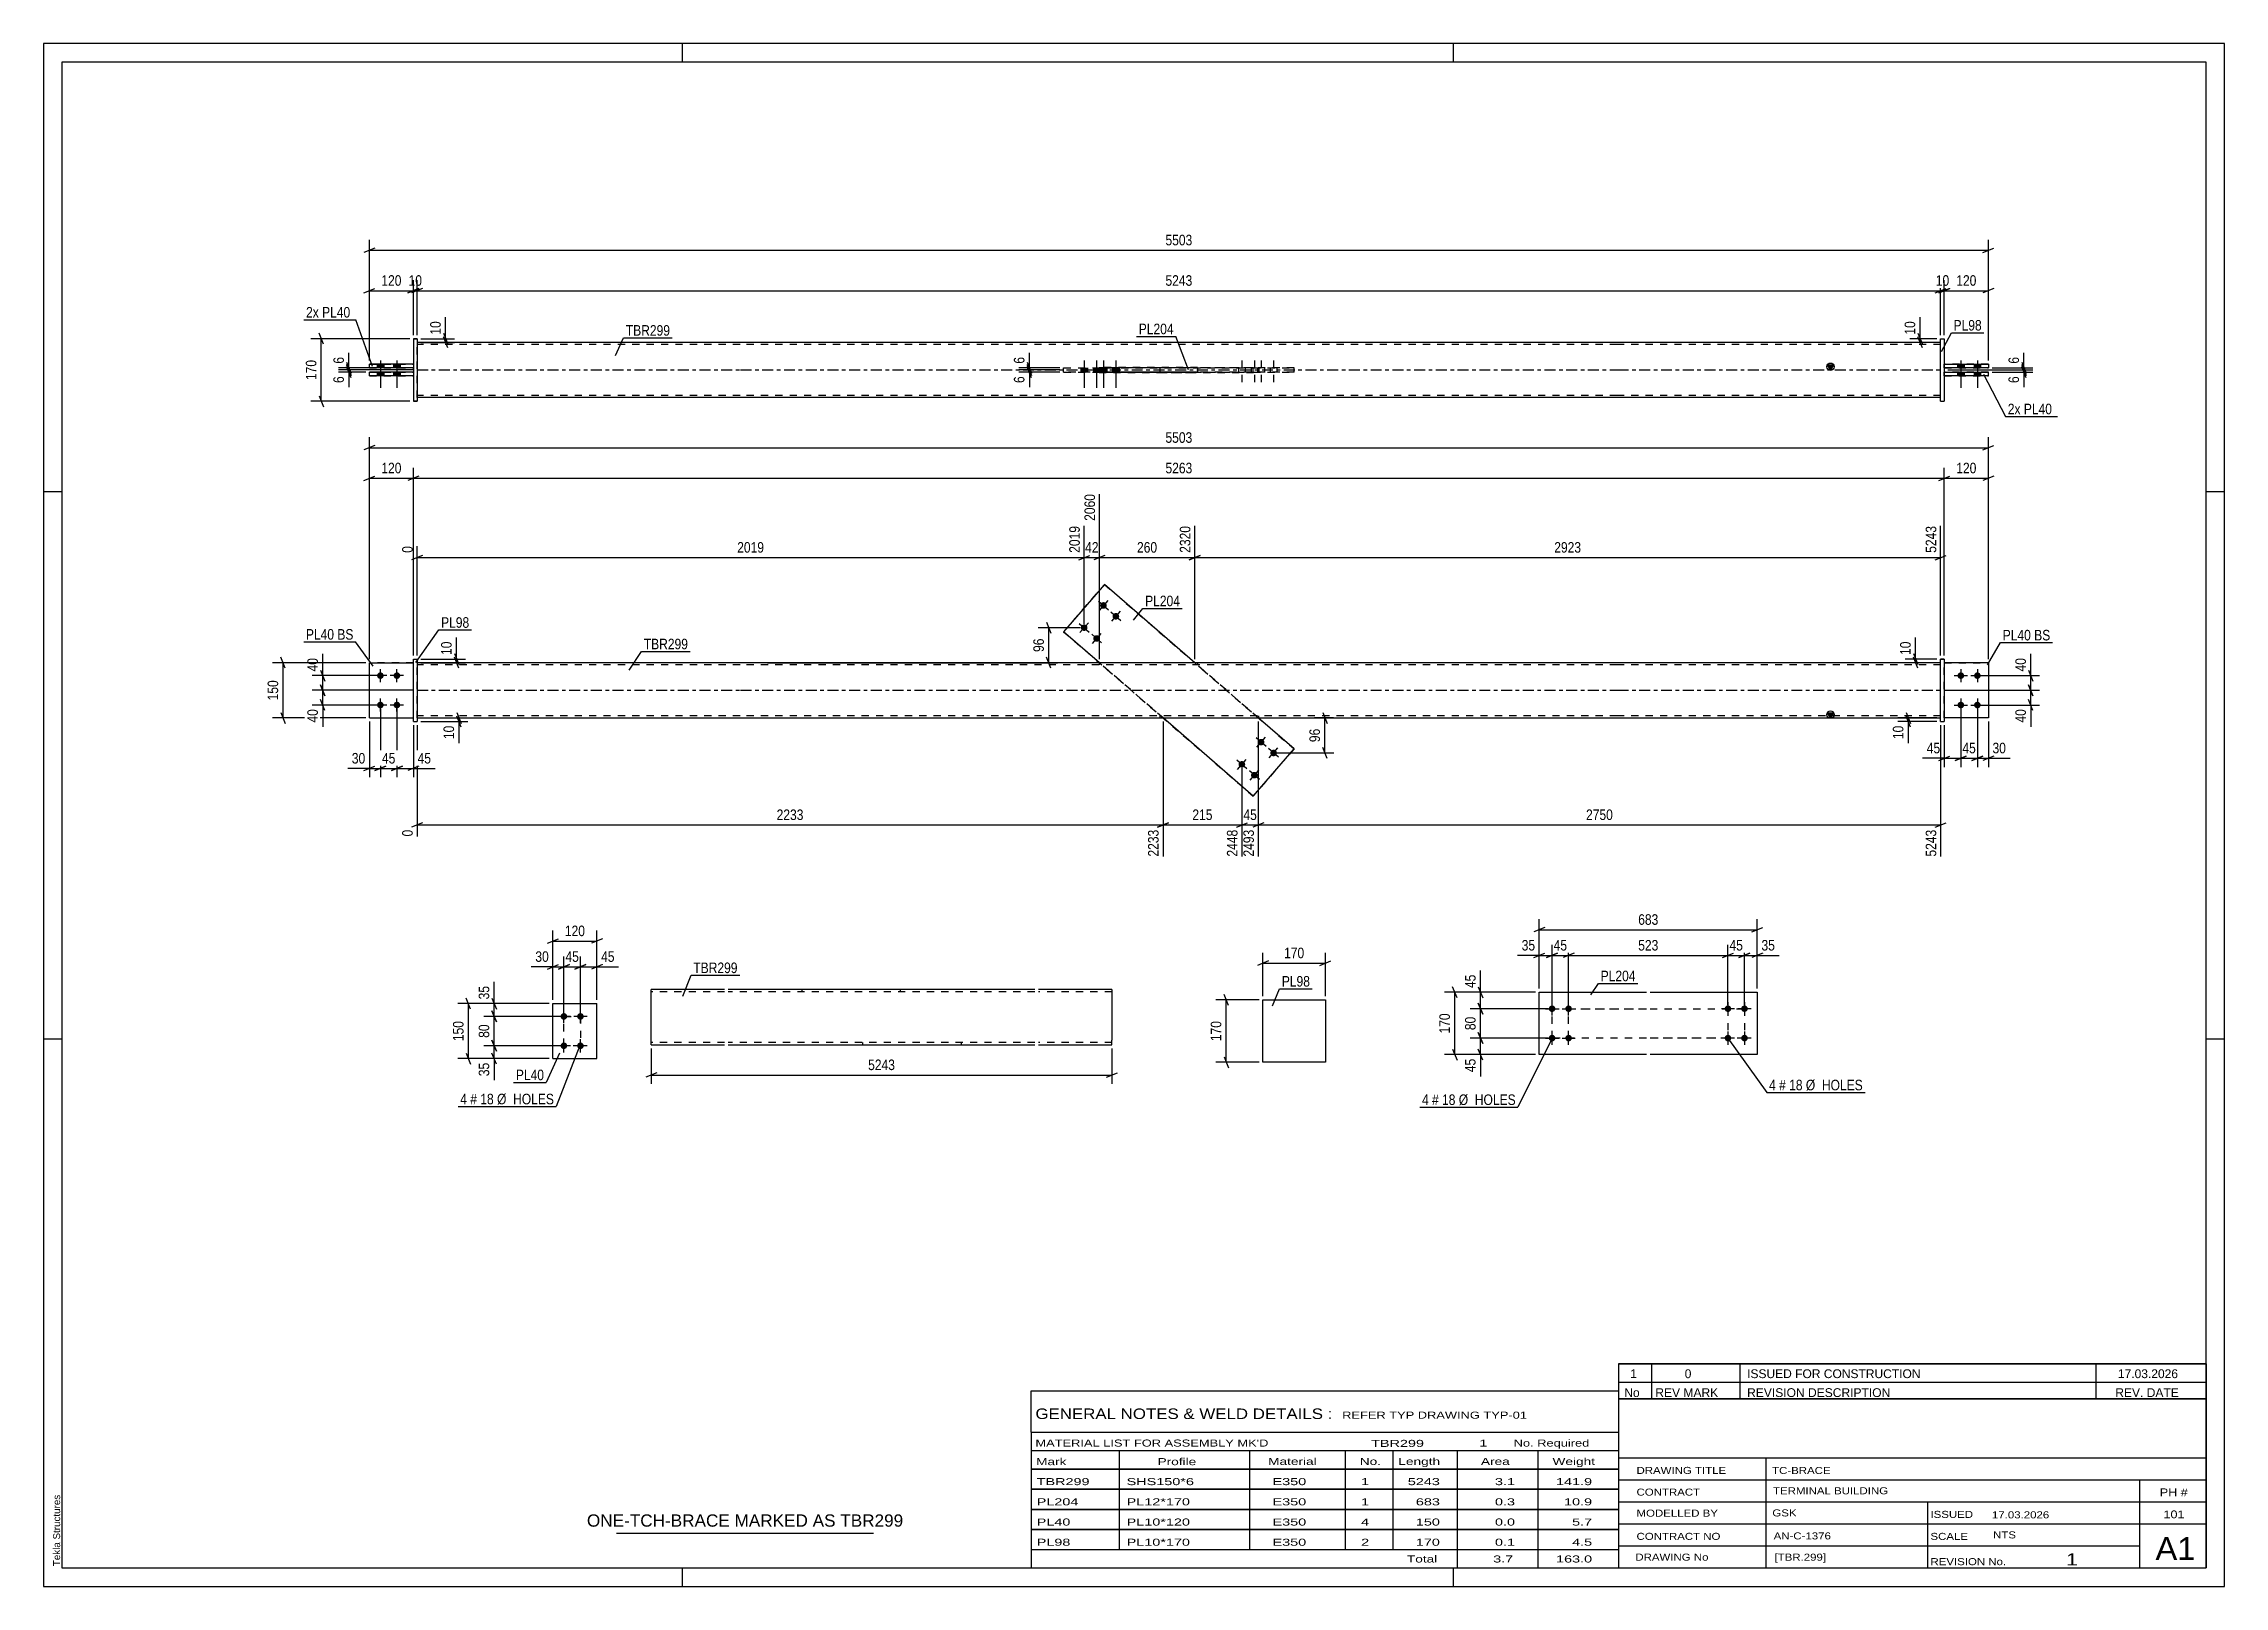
# Model space of a CAD drawing. Header units: millimetres. Extents: x 0 to 594, y 0 to 420.
import ezdxf

# ---------------------------------------------------------------- set-up
doc = ezdxf.new("R2010")
doc.units = ezdxf.units.MM
doc.linetypes.add('DXK_LINE_DOT2', pattern=[3.9198, 1.9599, -1.9599])
doc.linetypes.add('DXK_LINE_DOT3', pattern=[5.9187, 2.979, -0.9799, 0.9799, -0.9799])
doc.styles.add('Arial', font='ARIAL.TTF', dxfattribs={"height": 0.2})
doc.styles.add('Arial Narrow', font='ARIALN.TTF', dxfattribs={"height": 0.2})

# ---------------------------------------------------------------- blocks, each defined once
blk = doc.blocks.new('Unknown-580611158-1130')
at = {"color": 5, "linetype": 'Continuous'}
for p, q in [((594, 420), (0, 420)), ((0, 420), (0, 0)), ((174, 415), (174, 420)), ((384, 415), (384, 420)), ((594, 0), (594, 420)), ((589, 415), (5, 415)), ((5, 415), (5, 5)), ((589, 5), (589, 415)), ((5, 298), (0, 298)), ((594, 298), (589, 298)), ((5, 149), (0, 149)), ((594, 149), (589, 149)), ((0, 0), (594, 0)), ((5, 5), (589, 5)), ((174, 0), (174, 5)), ((384, 0), (384, 5))]:
    blk.add_line(p, q, dxfattribs=at)
at = {"color": 174, "linetype": 'Continuous', "style": 'Arial'}
blk.add_text('Tekla Structures', height=1.9102, rotation=90, dxfattribs=at).set_placement((4.5, 5.5))
blk = doc.blocks.new('Part-580611158-3821 - 3820')
at = {"color": 2, "linetype": 'Continuous'}
for p, q in [((407.38, 161.76), (436.58, 161.76)), ((407.38, 144.76), (407.38, 161.76)), ((437.58, 161.76), (466.78, 161.76)), ((466.78, 161.76), (466.78, 144.76)), ((436.58, 144.76), (407.38, 144.76)), ((466.78, 144.76), (437.58, 144.76))]:
    blk.add_line(p, q, dxfattribs=at)
blk = doc.blocks.new('Bolt-580611158-3822 - 3820')
at = {"linetype": 'Continuous'}
for points in [[(458.78, 156.36, -1), (458.78, 158.16, -1)], [(463.28, 156.36, -1), (463.28, 158.16, -1)], [(458.78, 148.36, -1), (458.78, 150.16, -1)], [(463.28, 148.36, -1), (463.28, 150.16, -1)]]:
    blk.add_hatch(color=1, dxfattribs=at).paths.add_polyline_path(points)
at = {"color": 1, "linetype": 'Continuous'}
for p, q in [((460.58, 157.26), (456.98, 157.26)), ((458.78, 159.06), (458.78, 155.46)), ((465.08, 157.26), (461.48, 157.26)), ((463.28, 159.06), (463.28, 155.46)), ((460.58, 149.26), (456.98, 149.26)), ((458.78, 151.06), (458.78, 147.46)), ((465.08, 149.26), (461.48, 149.26)), ((463.28, 151.06), (463.28, 147.46))]:
    blk.add_line(p, q, dxfattribs=at)
blk = doc.blocks.new('Bolt-580611158-3823 - 3820')
at = {"linetype": 'Continuous'}
for points in [[(410.88, 158.16, -1), (410.88, 156.36, -1)], [(415.38, 158.16, -1), (415.38, 156.36, -1)], [(410.88, 150.16, -1), (410.88, 148.36, -1)], [(415.38, 150.16, -1), (415.38, 148.36, -1)]]:
    blk.add_hatch(color=1, dxfattribs=at).paths.add_polyline_path(points)
at = {"color": 1, "linetype": 'Continuous'}
for p, q in [((409.08, 157.26), (412.68, 157.26)), ((410.88, 155.46), (410.88, 159.06)), ((413.58, 157.26), (417.18, 157.26)), ((415.38, 155.46), (415.38, 159.06)), ((409.08, 149.26), (412.68, 149.26)), ((410.88, 147.46), (410.88, 151.06)), ((413.58, 149.26), (417.18, 149.26)), ((415.38, 147.46), (415.38, 151.06))]:
    blk.add_line(p, q, dxfattribs=at)
blk = doc.blocks.new('Part-580611158-2167 - 2161')
at = {"color": 2, "linetype": 'Continuous'}
for p, q in [((138.72, 143.67), (138.72, 158.67)), ((138.72, 158.67), (150.72, 158.67)), ((150.72, 143.67), (150.72, 158.67)), ((138.72, 143.67), (138.72, 143.67)), ((138.72, 143.67), (150.72, 143.67)), ((150.72, 143.67), (150.72, 143.67))]:
    blk.add_line(p, q, dxfattribs=at)
at = {"color": 7, "linetype": 'DXK_LINE_DOT2'}
for p, q in [((138.72, 158.67), (150.72, 158.67)), ((138.72, 143.67), (138.72, 143.67)), ((138.72, 143.67), (150.72, 143.67)), ((150.72, 143.67), (150.72, 143.67))]:
    blk.add_line(p, q, dxfattribs=at)
blk = doc.blocks.new('Bolt-580611158-2200 - 2161')
at = {"linetype": 'Continuous'}
for points in [[(141.72, 154.27), (141.53, 154.29), (141.35, 154.35), (141.19, 154.44), (141.05, 154.57), (140.94, 154.72), (140.86, 154.89), (140.83, 155.08), (140.83, 155.27), (140.86, 155.45), (140.94, 155.62), (141.05, 155.77), (141.19, 155.9), (141.35, 155.99), (141.53, 156.05), (141.72, 156.07), (141.91, 156.05), (142.09, 155.99), (142.25, 155.9), (142.39, 155.77), (142.5, 155.62), (142.58, 155.45), (142.62, 155.27), (142.62, 155.08), (142.58, 154.89), (142.5, 154.72), (142.39, 154.57), (142.25, 154.44), (142.09, 154.35), (141.91, 154.29)], [(146.22, 154.27), (146.03, 154.29), (145.85, 154.35), (145.69, 154.44), (145.55, 154.57), (145.44, 154.72), (145.36, 154.89), (145.33, 155.08), (145.33, 155.27), (145.36, 155.45), (145.44, 155.62), (145.55, 155.77), (145.69, 155.9), (145.85, 155.99), (146.03, 156.05), (146.22, 156.07), (146.41, 156.05), (146.59, 155.99), (146.75, 155.9), (146.89, 155.77), (147, 155.62), (147.08, 155.45), (147.12, 155.27), (147.12, 155.08), (147.08, 154.89), (147, 154.72), (146.89, 154.57), (146.75, 154.44), (146.59, 154.35), (146.41, 154.29)], [(141.72, 146.27), (141.53, 146.29), (141.35, 146.35), (141.19, 146.44), (141.05, 146.57), (140.94, 146.72), (140.86, 146.89), (140.83, 147.08), (140.83, 147.27), (140.86, 147.45), (140.94, 147.62), (141.05, 147.77), (141.19, 147.9), (141.35, 147.99), (141.53, 148.05), (141.72, 148.07), (141.91, 148.05), (142.09, 147.99), (142.25, 147.9), (142.39, 147.77), (142.5, 147.62), (142.58, 147.45), (142.62, 147.27), (142.62, 147.08), (142.58, 146.89), (142.5, 146.72), (142.39, 146.57), (142.25, 146.44), (142.09, 146.35), (141.91, 146.29)], [(146.22, 146.27), (146.03, 146.29), (145.85, 146.35), (145.69, 146.44), (145.55, 146.57), (145.44, 146.72), (145.36, 146.89), (145.33, 147.08), (145.33, 147.27), (145.36, 147.45), (145.44, 147.62), (145.55, 147.77), (145.69, 147.9), (145.85, 147.99), (146.03, 148.05), (146.22, 148.07), (146.41, 148.05), (146.59, 147.99), (146.75, 147.9), (146.89, 147.77), (147, 147.62), (147.08, 147.45), (147.12, 147.27), (147.12, 147.08), (147.08, 146.89), (147, 146.72), (146.89, 146.57), (146.75, 146.44), (146.59, 146.35), (146.41, 146.29)]]:
    blk.add_hatch(color=1, dxfattribs=at).paths.add_polyline_path(points)
at = {"color": 1, "linetype": 'Continuous'}
for p, q in [((143.52, 155.17), (139.92, 155.17)), ((141.72, 153.37), (141.72, 156.97)), ((148.02, 155.17), (144.42, 155.17)), ((146.22, 153.37), (146.22, 156.97)), ((141.72, 145.37), (141.72, 148.97)), ((146.22, 145.37), (146.22, 148.97)), ((143.52, 147.17), (139.92, 147.17)), ((148.02, 147.17), (144.42, 147.17))]:
    blk.add_line(p, q, dxfattribs=at)
blk = doc.blocks.new('Bolt-580611158-1705 - 1677')
at = {"linetype": 'Continuous'}
for points in [[(288.66, 267.95), (288.85, 267.93), (289.03, 267.87), (289.19, 267.77), (289.33, 267.65), (289.44, 267.5), (289.52, 267.32), (289.56, 267.14), (289.56, 266.95), (289.52, 266.77), (289.44, 266.6), (289.33, 266.44), (289.19, 266.32), (289.03, 266.22), (288.85, 266.17), (288.66, 266.15), (288.48, 266.17), (288.3, 266.22), (288.14, 266.32), (288, 266.44), (287.88, 266.6), (287.81, 266.77), (287.77, 266.95), (287.77, 267.14), (287.81, 267.32), (287.88, 267.5), (288, 267.65), (288.14, 267.77), (288.3, 267.87), (288.48, 267.93)], [(283.43, 261.9), (283.61, 261.88), (283.79, 261.82), (283.95, 261.73), (284.09, 261.6), (284.21, 261.45), (284.28, 261.28), (284.32, 261.09), (284.32, 260.9), (284.28, 260.72), (284.21, 260.55), (284.09, 260.4), (283.95, 260.27), (283.79, 260.18), (283.61, 260.12), (283.43, 260.1), (283.24, 260.12), (283.06, 260.18), (282.9, 260.27), (282.76, 260.4), (282.65, 260.55), (282.57, 260.72), (282.53, 260.9), (282.53, 261.09), (282.57, 261.28), (282.65, 261.45), (282.76, 261.6), (282.9, 261.73), (283.06, 261.82), (283.24, 261.88)], [(292.07, 265), (292.25, 264.98), (292.43, 264.92), (292.59, 264.83), (292.73, 264.7), (292.84, 264.55), (292.92, 264.38), (292.96, 264.19), (292.96, 264), (292.92, 263.82), (292.84, 263.65), (292.73, 263.5), (292.59, 263.37), (292.43, 263.28), (292.25, 263.22), (292.07, 263.2), (291.88, 263.22), (291.7, 263.28), (291.54, 263.37), (291.4, 263.5), (291.29, 263.65), (291.21, 263.82), (291.17, 264), (291.17, 264.19), (291.21, 264.38), (291.29, 264.55), (291.4, 264.7), (291.54, 264.83), (291.7, 264.92), (291.88, 264.98)], [(286.83, 258.95), (287.01, 258.93), (287.19, 258.87), (287.36, 258.78), (287.5, 258.65), (287.61, 258.5), (287.68, 258.33), (287.72, 258.15), (287.72, 257.96), (287.68, 257.77), (287.61, 257.6), (287.5, 257.45), (287.36, 257.32), (287.19, 257.23), (287.01, 257.17), (286.83, 257.15), (286.64, 257.17), (286.46, 257.23), (286.3, 257.32), (286.16, 257.45), (286.05, 257.6), (285.97, 257.77), (285.93, 257.96), (285.93, 258.15), (285.97, 258.33), (286.05, 258.5), (286.16, 258.65), (286.3, 258.78), (286.46, 258.87), (286.64, 258.93)]]:
    blk.add_hatch(color=1, dxfattribs=at).paths.add_polyline_path(points)
at = {"color": 1, "linetype": 'Continuous'}
for p, q in [((287.3, 268.22), (290.02, 265.87)), ((289.84, 268.41), (287.49, 265.69)), ((282.07, 262.18), (284.79, 259.82)), ((284.6, 262.36), (282.25, 259.64)), ((290.7, 265.28), (293.43, 262.92)), ((293.24, 265.46), (290.89, 262.74)), ((285.47, 259.23), (288.19, 256.87)), ((288.01, 259.41), (285.65, 256.69))]:
    blk.add_line(p, q, dxfattribs=at)
blk = doc.blocks.new('Part-580611158-1689 - 1677')
at = {"color": 2, "linetype": 'Continuous'}
for p, q in [((517.71, 252.44), (516.71, 252.44)), ((516.71, 235.44), (516.71, 252.44)), ((517.71, 252.44), (517.71, 235.44)), ((516.71, 235.44), (516.71, 235.44)), ((516.71, 235.44), (517.71, 235.44))]:
    blk.add_line(p, q, dxfattribs=at)
at = {"color": 7, "linetype": 'DXK_LINE_DOT2'}
for p, q in [((516.71, 252.44), (516.71, 252.44)), ((516.71, 252.44), (517.71, 252.44)), ((517.71, 252.44), (517.71, 252.44)), ((516.71, 235.44), (517.71, 235.44))]:
    blk.add_line(p, q, dxfattribs=at)
blk = doc.blocks.new('Part-580611158-1699 - 1677')
at = {"color": 2, "linetype": 'Continuous'}
for p, q in [((529.71, 251.44), (517.71, 251.44)), ((529.71, 251.44), (529.71, 251.44)), ((529.71, 251.44), (529.71, 236.44)), ((529.71, 236.44), (517.71, 236.44))]:
    blk.add_line(p, q, dxfattribs=at)
at = {"color": 7, "linetype": 'DXK_LINE_DOT2'}
for p, q in [((529.71, 251.44), (517.71, 251.44)), ((517.71, 251.44), (517.71, 251.44)), ((517.71, 236.44), (517.71, 251.44)), ((529.71, 251.44), (529.71, 251.44)), ((529.71, 236.44), (517.71, 236.44))]:
    blk.add_line(p, q, dxfattribs=at)
blk = doc.blocks.new('Part-580611158-1683 - 1677')
at = {"color": 7, "linetype": 'DXK_LINE_DOT2'}
for p, q in [((88.73, 236.44), (88.73, 251.44)), ((88.73, 251.44), (100.73, 251.44)), ((100.73, 251.44), (88.73, 251.44)), ((100.73, 236.44), (100.73, 251.44)), ((88.73, 236.44), (88.73, 236.44)), ((88.73, 236.44), (100.73, 236.44)), ((88.73, 236.44), (100.73, 236.44)), ((100.73, 236.44), (100.73, 236.44))]:
    blk.add_line(p, q, dxfattribs=at)
blk = doc.blocks.new('Part-580611158-1704 - 1677')
at = {"linetype": 'Continuous'}
blk.add_hatch(color=2, dxfattribs=at).paths.add_polyline_path([(486.71, 236.44), (485.91, 237.84), (487.51, 237.84)])
at = {"color": 2, "linetype": 'Continuous'}
for p, q in [((189.73, 251.44), (101.73, 251.44)), ((428.61, 251.44), (189.83, 251.44)), ((516.71, 251.44), (428.71, 251.44)), ((486.71, 236.44), (485.91, 237.84)), ((485.91, 237.84), (487.51, 237.84)), ((487.51, 237.84), (486.71, 236.44)), ((101.73, 236.44), (189.73, 236.44)), ((189.83, 236.44), (428.61, 236.44)), ((428.71, 236.44), (516.71, 236.44))]:
    blk.add_line(p, q, dxfattribs=at)
at = {"color": 7, "linetype": 'DXK_LINE_DOT2'}
for p, q in [((101.73, 236.44), (101.73, 251.44)), ((189.73, 250.84), (101.73, 250.84)), ((428.61, 250.84), (189.83, 250.84)), ((287.48, 251.44), (287.48, 250.84)), ((314.34, 251.44), (314.34, 250.84)), ((516.71, 250.84), (428.71, 250.84)), ((516.71, 236.44), (516.71, 251.44)), ((189.73, 237.04), (101.73, 237.04)), ((428.61, 237.04), (189.83, 237.04)), ((304.11, 236.44), (304.11, 237.04)), ((304.11, 236.53), (304.11, 236.44)), ((330.96, 236.44), (330.96, 237.04)), ((330.96, 236.53), (330.96, 236.44)), ((516.71, 237.04), (428.71, 237.04))]:
    blk.add_line(p, q, dxfattribs=at)
at = {"color": 7, "linetype": 'DXK_LINE_DOT3'}
for p, q in [((101.73, 243.94), (189.73, 243.94)), ((189.83, 243.94), (428.61, 243.94)), ((428.71, 243.94), (516.71, 243.94))]:
    blk.add_line(p, q, dxfattribs=at)
at = {"color": 2, "linetype": 'Continuous'}
blk.add_circle((486.71, 237.34), 1, dxfattribs=at)
blk = doc.blocks.new('Part-580611158-1688 - 1677')
at = {"color": 2, "linetype": 'Continuous'}
for p, q in [((88.73, 236.44), (88.73, 251.44)), ((88.73, 251.44), (100.73, 251.44)), ((88.73, 236.44), (88.73, 236.44)), ((88.73, 236.44), (100.73, 236.44))]:
    blk.add_line(p, q, dxfattribs=at)
at = {"color": 7, "linetype": 'DXK_LINE_DOT2'}
for p, q in [((100.73, 251.44), (88.73, 251.44)), ((100.73, 236.44), (100.73, 251.44)), ((88.73, 236.44), (100.73, 236.44)), ((100.73, 236.44), (100.73, 236.44))]:
    blk.add_line(p, q, dxfattribs=at)
blk = doc.blocks.new('Part-580611158-1694 - 1677')
at = {"color": 7, "linetype": 'DXK_LINE_DOT2'}
for p, q in [((517.71, 251.44), (529.71, 251.44)), ((529.71, 251.44), (517.71, 251.44)), ((517.71, 251.44), (517.71, 251.44)), ((517.71, 236.44), (517.71, 251.44)), ((529.71, 251.44), (529.71, 251.44)), ((529.71, 251.44), (529.71, 236.44)), ((529.71, 236.44), (517.71, 236.44)), ((529.71, 236.44), (517.71, 236.44))]:
    blk.add_line(p, q, dxfattribs=at)
blk = doc.blocks.new('Bolt-580611158-1706 - 1677')
at = {"linetype": 'Continuous'}
for points in [[(331.62, 230.73), (331.81, 230.71), (331.99, 230.66), (332.15, 230.56), (332.29, 230.44), (332.4, 230.28), (332.48, 230.11), (332.52, 229.93), (332.52, 229.74), (332.48, 229.55), (332.4, 229.38), (332.29, 229.23), (332.15, 229.1), (331.99, 229.01), (331.81, 228.95), (331.62, 228.93), (331.43, 228.95), (331.25, 229.01), (331.09, 229.1), (330.95, 229.23), (330.84, 229.38), (330.76, 229.55), (330.73, 229.74), (330.73, 229.93), (330.76, 230.11), (330.84, 230.28), (330.95, 230.44), (331.09, 230.56), (331.25, 230.66), (331.43, 230.71)], [(335.02, 227.79), (335.21, 227.77), (335.39, 227.71), (335.55, 227.61), (335.69, 227.49), (335.8, 227.34), (335.88, 227.16), (335.92, 226.98), (335.92, 226.79), (335.88, 226.61), (335.8, 226.44), (335.69, 226.28), (335.55, 226.16), (335.39, 226.06), (335.21, 226.01), (335.02, 225.99), (334.84, 226.01), (334.66, 226.06), (334.49, 226.16), (334.35, 226.28), (334.24, 226.44), (334.17, 226.61), (334.13, 226.79), (334.13, 226.98), (334.17, 227.16), (334.24, 227.34), (334.35, 227.49), (334.49, 227.61), (334.66, 227.71), (334.84, 227.77)], [(326.38, 224.69), (326.57, 224.67), (326.75, 224.61), (326.91, 224.51), (327.05, 224.39), (327.16, 224.24), (327.24, 224.06), (327.28, 223.88), (327.28, 223.69), (327.24, 223.51), (327.16, 223.34), (327.05, 223.18), (326.91, 223.06), (326.75, 222.96), (326.57, 222.91), (326.38, 222.89), (326.2, 222.91), (326.02, 222.96), (325.85, 223.06), (325.71, 223.18), (325.6, 223.34), (325.53, 223.51), (325.49, 223.69), (325.49, 223.88), (325.53, 224.06), (325.6, 224.24), (325.71, 224.39), (325.85, 224.51), (326.02, 224.61), (326.2, 224.67)], [(329.78, 221.74), (329.97, 221.72), (330.15, 221.66), (330.31, 221.57), (330.45, 221.44), (330.56, 221.29), (330.64, 221.12), (330.68, 220.93), (330.68, 220.75), (330.64, 220.56), (330.56, 220.39), (330.45, 220.24), (330.31, 220.11), (330.15, 220.02), (329.97, 219.96), (329.78, 219.94), (329.6, 219.96), (329.42, 220.02), (329.26, 220.11), (329.12, 220.24), (329, 220.39), (328.93, 220.56), (328.89, 220.75), (328.89, 220.93), (328.93, 221.12), (329, 221.29), (329.12, 221.44), (329.26, 221.57), (329.42, 221.66), (329.6, 221.72)]]:
    blk.add_hatch(color=1, dxfattribs=at).paths.add_polyline_path(points)
at = {"color": 1, "linetype": 'Continuous'}
for p, q in [((332.98, 228.65), (330.26, 231.01)), ((330.44, 228.47), (332.8, 231.19)), ((336.38, 225.71), (333.66, 228.07)), ((333.84, 225.53), (336.2, 228.25)), ((327.74, 222.61), (325.02, 224.97)), ((325.2, 222.43), (327.56, 225.15)), ((331.14, 219.66), (328.42, 222.02)), ((328.61, 219.48), (330.96, 222.2))]:
    blk.add_line(p, q, dxfattribs=at)
blk = doc.blocks.new('Bolt-580611158-1708 - 1677')
at = {"linetype": 'Continuous'}
for points in [[(91.73, 248.84), (91.92, 248.82), (92.1, 248.76), (92.26, 248.67), (92.4, 248.54), (92.51, 248.39), (92.59, 248.22), (92.63, 248.04), (92.63, 247.85), (92.59, 247.66), (92.51, 247.49), (92.4, 247.34), (92.26, 247.21), (92.1, 247.12), (91.92, 247.06), (91.73, 247.04), (91.55, 247.06), (91.37, 247.12), (91.21, 247.21), (91.07, 247.34), (90.95, 247.49), (90.88, 247.66), (90.84, 247.85), (90.84, 248.04), (90.88, 248.22), (90.95, 248.39), (91.07, 248.54), (91.21, 248.67), (91.37, 248.76), (91.55, 248.82)], [(96.23, 248.84), (96.42, 248.82), (96.6, 248.76), (96.76, 248.67), (96.9, 248.54), (97.01, 248.39), (97.09, 248.22), (97.13, 248.04), (97.13, 247.85), (97.09, 247.66), (97.01, 247.49), (96.9, 247.34), (96.76, 247.21), (96.6, 247.12), (96.42, 247.06), (96.23, 247.04), (96.05, 247.06), (95.87, 247.12), (95.71, 247.21), (95.57, 247.34), (95.45, 247.49), (95.38, 247.66), (95.34, 247.85), (95.34, 248.04), (95.38, 248.22), (95.45, 248.39), (95.57, 248.54), (95.71, 248.67), (95.87, 248.76), (96.05, 248.82)], [(91.73, 240.84), (91.92, 240.82), (92.1, 240.76), (92.26, 240.67), (92.4, 240.54), (92.51, 240.39), (92.59, 240.22), (92.63, 240.04), (92.63, 239.85), (92.59, 239.66), (92.51, 239.49), (92.4, 239.34), (92.26, 239.21), (92.1, 239.12), (91.92, 239.06), (91.73, 239.04), (91.55, 239.06), (91.37, 239.12), (91.21, 239.21), (91.07, 239.34), (90.95, 239.49), (90.88, 239.66), (90.84, 239.85), (90.84, 240.04), (90.88, 240.22), (90.95, 240.39), (91.07, 240.54), (91.21, 240.67), (91.37, 240.76), (91.55, 240.82)], [(96.23, 240.84), (96.42, 240.82), (96.6, 240.76), (96.76, 240.67), (96.9, 240.54), (97.01, 240.39), (97.09, 240.22), (97.13, 240.04), (97.13, 239.85), (97.09, 239.66), (97.01, 239.49), (96.9, 239.34), (96.76, 239.21), (96.6, 239.12), (96.42, 239.06), (96.23, 239.04), (96.05, 239.06), (95.87, 239.12), (95.71, 239.21), (95.57, 239.34), (95.45, 239.49), (95.38, 239.66), (95.34, 239.85), (95.34, 240.04), (95.38, 240.22), (95.45, 240.39), (95.57, 240.54), (95.71, 240.67), (95.87, 240.76), (96.05, 240.82)]]:
    blk.add_hatch(color=1, dxfattribs=at).paths.add_polyline_path(points)
at = {"color": 1, "linetype": 'Continuous'}
for p, q in [((91.73, 246.14), (91.73, 249.74)), ((96.23, 246.14), (96.23, 249.74)), ((93.53, 247.94), (89.93, 247.94)), ((98.03, 247.94), (94.43, 247.94)), ((93.53, 239.94), (89.93, 239.94)), ((91.73, 238.14), (91.73, 241.74)), ((98.03, 239.94), (94.43, 239.94)), ((96.23, 238.14), (96.23, 241.74))]:
    blk.add_line(p, q, dxfattribs=at)
blk = doc.blocks.new('Bolt-580611158-1709 - 1677')
at = {"linetype": 'Continuous'}
for points in [[(522.21, 248.84), (522.4, 248.82), (522.58, 248.76), (522.74, 248.67), (522.88, 248.54), (522.99, 248.39), (523.07, 248.22), (523.11, 248.04), (523.11, 247.85), (523.07, 247.66), (522.99, 247.49), (522.88, 247.34), (522.74, 247.21), (522.58, 247.12), (522.4, 247.06), (522.21, 247.04), (522.03, 247.06), (521.85, 247.12), (521.69, 247.21), (521.55, 247.34), (521.43, 247.49), (521.36, 247.66), (521.32, 247.85), (521.32, 248.04), (521.36, 248.22), (521.43, 248.39), (521.55, 248.54), (521.69, 248.67), (521.85, 248.76), (522.03, 248.82)], [(526.71, 248.84), (526.9, 248.82), (527.08, 248.76), (527.24, 248.67), (527.38, 248.54), (527.49, 248.39), (527.57, 248.22), (527.61, 248.04), (527.61, 247.85), (527.57, 247.66), (527.49, 247.49), (527.38, 247.34), (527.24, 247.21), (527.08, 247.12), (526.9, 247.06), (526.71, 247.04), (526.53, 247.06), (526.35, 247.12), (526.19, 247.21), (526.05, 247.34), (525.93, 247.49), (525.86, 247.66), (525.82, 247.85), (525.82, 248.04), (525.86, 248.22), (525.93, 248.39), (526.05, 248.54), (526.19, 248.67), (526.35, 248.76), (526.53, 248.82)], [(522.21, 240.84), (522.4, 240.82), (522.58, 240.76), (522.74, 240.67), (522.88, 240.54), (522.99, 240.39), (523.07, 240.22), (523.11, 240.04), (523.11, 239.85), (523.07, 239.66), (522.99, 239.49), (522.88, 239.34), (522.74, 239.21), (522.58, 239.12), (522.4, 239.06), (522.21, 239.04), (522.03, 239.06), (521.85, 239.12), (521.69, 239.21), (521.55, 239.34), (521.43, 239.49), (521.36, 239.66), (521.32, 239.85), (521.32, 240.04), (521.36, 240.22), (521.43, 240.39), (521.55, 240.54), (521.69, 240.67), (521.85, 240.76), (522.03, 240.82)], [(526.71, 240.84), (526.9, 240.82), (527.08, 240.76), (527.24, 240.67), (527.38, 240.54), (527.49, 240.39), (527.57, 240.22), (527.61, 240.04), (527.61, 239.85), (527.57, 239.66), (527.49, 239.49), (527.38, 239.34), (527.24, 239.21), (527.08, 239.12), (526.9, 239.06), (526.71, 239.04), (526.53, 239.06), (526.35, 239.12), (526.19, 239.21), (526.05, 239.34), (525.93, 239.49), (525.86, 239.66), (525.82, 239.85), (525.82, 240.04), (525.86, 240.22), (525.93, 240.39), (526.05, 240.54), (526.19, 240.67), (526.35, 240.76), (526.53, 240.82)]]:
    blk.add_hatch(color=1, dxfattribs=at).paths.add_polyline_path(points)
at = {"color": 1, "linetype": 'Continuous'}
for p, q in [((522.21, 249.74), (522.21, 246.14)), ((526.71, 249.74), (526.71, 246.14)), ((520.41, 247.94), (524.01, 247.94)), ((524.91, 247.94), (528.51, 247.94)), ((520.41, 239.94), (524.01, 239.94)), ((522.21, 241.74), (522.21, 238.14)), ((524.91, 239.94), (528.51, 239.94)), ((526.71, 241.74), (526.71, 238.14))]:
    blk.add_line(p, q, dxfattribs=at)
blk = doc.blocks.new('Part-580611158-1714 - 1677')
at = {"color": 2, "linetype": 'Continuous'}
for p, q in [((288.97, 272.74), (277.83, 259.89)), ((313.55, 251.44), (288.97, 272.74)), ((288.97, 272.74), (288.97, 272.74)), ((287.58, 251.44), (277.83, 259.89)), ((277.83, 259.89), (277.83, 259.89)), ((329.48, 215.15), (304.9, 236.44)), ((340.61, 228), (330.86, 236.44)), ((329.48, 215.15), (340.61, 228)), ((340.61, 228), (340.61, 228)), ((329.48, 215.15), (329.48, 215.15))]:
    blk.add_line(p, q, dxfattribs=at)
at = {"color": 7, "linetype": 'DXK_LINE_DOT2'}
for p, q in [((277.83, 259.89), (288.97, 272.74)), ((288.97, 272.74), (340.61, 228)), ((277.83, 259.89), (329.48, 215.15)), ((304.9, 236.44), (287.58, 251.44)), ((330.86, 236.44), (313.55, 251.44)), ((340.61, 228), (329.48, 215.15))]:
    blk.add_line(p, q, dxfattribs=at)
blk = doc.blocks.new('Part-580611158-1719 - 1677')
at = {"color": 2, "linetype": 'Continuous'}
for p, q in [((100.73, 252.44), (101.73, 252.44)), ((100.73, 235.44), (100.73, 252.44)), ((101.73, 252.44), (101.73, 252.44)), ((101.73, 252.44), (101.73, 235.44)), ((100.73, 235.44), (101.73, 235.44))]:
    blk.add_line(p, q, dxfattribs=at)
at = {"color": 7, "linetype": 'DXK_LINE_DOT2'}
for p, q in [((100.73, 252.44), (101.73, 252.44)), ((100.73, 235.44), (101.73, 235.44))]:
    blk.add_line(p, q, dxfattribs=at)
blk = doc.blocks.new('Part-580611158-1418 - 1367')
at = {"color": 2, "linetype": 'Continuous'}
for p, q in [((88.73, 329.55), (88.73, 330.55)), ((100.73, 330.55), (88.73, 330.55)), ((88.73, 329.55), (88.73, 329.55)), ((100.73, 329.55), (88.73, 329.55))]:
    blk.add_line(p, q, dxfattribs=at)
at = {"color": 7, "linetype": 'DXK_LINE_DOT2'}
for p, q in [((88.73, 330.55), (100.73, 330.55)), ((88.73, 329.55), (100.73, 329.55)), ((100.73, 330.55), (100.73, 329.55))]:
    blk.add_line(p, q, dxfattribs=at)
blk = doc.blocks.new('Bolt-580611158-1370 - 1367')
at = {"linetype": 'Continuous'}
for points in [[(90.83, 331.75), (92.63, 331.75), (92.63, 332.75), (90.83, 332.75)], [(90.83, 331.75), (92.63, 331.75), (92.63, 332.75), (90.83, 332.75)], [(95.33, 331.75), (97.13, 331.75), (97.13, 332.75), (95.33, 332.75)], [(95.33, 331.75), (97.13, 331.75), (97.13, 332.75), (95.33, 332.75)], [(90.83, 329.55), (92.63, 329.55), (92.63, 330.55), (90.83, 330.55)], [(90.83, 329.55), (92.63, 329.55), (92.63, 330.55), (90.83, 330.55)], [(95.33, 329.55), (97.13, 329.55), (97.13, 330.55), (95.33, 330.55)], [(95.33, 329.55), (97.13, 329.55), (97.13, 330.55), (95.33, 330.55)]]:
    blk.add_hatch(color=1, dxfattribs=at).paths.add_polyline_path(points)
at = {"color": 1, "linetype": 'Continuous'}
for p, q in [((90.83, 332.75), (90.83, 331.75)), ((90.83, 332.75), (90.83, 331.75)), ((91.73, 333.75), (91.73, 326.25)), ((91.73, 333.75), (91.73, 326.25)), ((92.63, 332.75), (92.63, 331.75)), ((92.63, 332.75), (92.63, 331.75)), ((95.33, 332.75), (95.33, 331.75)), ((95.33, 332.75), (95.33, 331.75)), ((96.23, 333.75), (96.23, 326.25)), ((96.23, 333.75), (96.23, 326.25)), ((97.13, 332.75), (97.13, 331.75)), ((97.13, 332.75), (97.13, 331.75)), ((90.83, 330.55), (90.83, 329.55)), ((90.83, 330.55), (90.83, 329.55)), ((92.63, 330.55), (92.63, 329.55)), ((92.63, 330.55), (92.63, 329.55)), ((95.33, 330.55), (95.33, 329.55)), ((95.33, 330.55), (95.33, 329.55)), ((97.13, 330.55), (97.13, 329.55)), ((97.13, 330.55), (97.13, 329.55))]:
    blk.add_line(p, q, dxfattribs=at)
blk = doc.blocks.new('Bolt-580611158-1435 - 1367')
at = {"color": 1, "linetype": 'DXK_LINE_DOT2'}
for p, q in [((326.38, 333.75), (326.38, 326.25)), ((329.78, 333.75), (329.78, 326.25)), ((331.62, 333.75), (331.62, 326.25)), ((335.02, 333.75), (335.02, 326.25)), ((325.48, 331.75), (325.48, 330.55)), ((327.28, 331.75), (327.28, 330.55)), ((328.88, 331.75), (328.88, 330.55)), ((330.68, 331.75), (330.68, 330.55)), ((330.72, 331.75), (330.72, 330.55)), ((332.52, 331.75), (332.52, 330.55)), ((334.12, 331.75), (334.12, 330.55)), ((335.92, 331.75), (335.92, 330.55))]:
    blk.add_line(p, q, dxfattribs=at)
blk = doc.blocks.new('Bolt-580611158-1371 - 1367')
at = {"linetype": 'Continuous'}
for points in [[(523.11, 332.75), (521.31, 332.75), (521.31, 331.75), (523.11, 331.75)], [(523.11, 332.75), (521.31, 332.75), (521.31, 331.75), (523.11, 331.75)], [(527.61, 332.75), (525.81, 332.75), (525.81, 331.75), (527.61, 331.75)], [(527.61, 332.75), (525.81, 332.75), (525.81, 331.75), (527.61, 331.75)], [(523.11, 330.55), (521.31, 330.55), (521.31, 329.55), (523.11, 329.55)], [(523.11, 330.55), (521.31, 330.55), (521.31, 329.55), (523.11, 329.55)], [(527.61, 330.55), (525.81, 330.55), (525.81, 329.55), (527.61, 329.55)], [(527.61, 330.55), (525.81, 330.55), (525.81, 329.55), (527.61, 329.55)]]:
    blk.add_hatch(color=1, dxfattribs=at).paths.add_polyline_path(points)
at = {"color": 1, "linetype": 'Continuous'}
for p, q in [((521.31, 332.75), (521.31, 331.75)), ((521.31, 332.75), (521.31, 331.75)), ((522.21, 333.75), (522.21, 326.25)), ((522.21, 333.75), (522.21, 326.25)), ((523.11, 332.75), (523.11, 331.75)), ((523.11, 332.75), (523.11, 331.75)), ((525.81, 332.75), (525.81, 331.75)), ((525.81, 332.75), (525.81, 331.75)), ((526.71, 333.75), (526.71, 326.25)), ((526.71, 333.75), (526.71, 326.25)), ((527.61, 332.75), (527.61, 331.75)), ((527.61, 332.75), (527.61, 331.75)), ((521.31, 330.55), (521.31, 329.55)), ((521.31, 330.55), (521.31, 329.55)), ((523.11, 330.55), (523.11, 329.55)), ((523.11, 330.55), (523.11, 329.55)), ((525.81, 330.55), (525.81, 329.55)), ((525.81, 330.55), (525.81, 329.55)), ((527.61, 330.55), (527.61, 329.55)), ((527.61, 330.55), (527.61, 329.55))]:
    blk.add_line(p, q, dxfattribs=at)
blk = doc.blocks.new('Part-580611158-1456 - 1367')
at = {"linetype": 'Continuous'}
blk.add_hatch(color=2, dxfattribs=at).paths.add_polyline_path([(486.71, 331.15), (485.91, 332.55), (487.51, 332.55)])
at = {"color": 2, "linetype": 'Continuous'}
for p, q in [((189.73, 338.65), (101.73, 338.65)), ((428.61, 338.65), (189.83, 338.65)), ((516.71, 338.65), (428.71, 338.65)), ((287.48, 331.85), (314.34, 331.85)), ((287.48, 331.85), (287.48, 331.75)), ((287.48, 330.55), (287.48, 330.45)), ((287.48, 330.45), (287.48, 330.45)), ((314.34, 330.45), (287.48, 330.45)), ((304.11, 331.75), (304.11, 331.85)), ((304.11, 330.45), (304.11, 330.55)), ((314.34, 331.85), (314.34, 330.45)), ((486.71, 331.15), (485.91, 332.55)), ((485.91, 332.55), (487.51, 332.55)), ((487.51, 332.55), (486.71, 331.15)), ((189.73, 323.65), (101.73, 323.65)), ((428.61, 323.65), (189.83, 323.65)), ((516.71, 323.65), (428.71, 323.65))]:
    blk.add_line(p, q, dxfattribs=at)
at = {"color": 7, "linetype": 'DXK_LINE_DOT2'}
for p, q in [((101.73, 323.65), (101.73, 338.65)), ((516.71, 323.65), (516.71, 338.65)), ((189.73, 338.05), (101.73, 338.05)), ((428.61, 338.05), (189.83, 338.05)), ((516.71, 338.05), (428.71, 338.05)), ((314.34, 331.85), (287.48, 331.85)), ((287.48, 330.45), (287.48, 331.75)), ((287.48, 330.45), (314.34, 330.45)), ((304.11, 331.85), (304.11, 331.85)), ((304.11, 331.85), (304.11, 331.85)), ((304.11, 331.85), (330.96, 331.85)), ((304.11, 331.85), (330.96, 331.85)), ((304.11, 330.45), (304.11, 331.75)), ((330.96, 330.45), (304.11, 330.45)), ((304.11, 330.45), (304.11, 330.45)), ((304.11, 330.45), (330.96, 330.45)), ((330.96, 331.85), (330.96, 330.45)), ((189.73, 324.25), (101.73, 324.25)), ((428.61, 324.25), (189.83, 324.25)), ((516.71, 324.25), (428.71, 324.25))]:
    blk.add_line(p, q, dxfattribs=at)
at = {"color": 7, "linetype": 'DXK_LINE_DOT3'}
for p, q in [((101.73, 331.15), (189.73, 331.15)), ((189.83, 331.15), (428.61, 331.15)), ((428.71, 331.15), (516.71, 331.15))]:
    blk.add_line(p, q, dxfattribs=at)
at = {"color": 2, "linetype": 'Continuous'}
blk.add_circle((486.71, 332.05), 1, dxfattribs=at)
blk = doc.blocks.new('Part-580611158-1413 - 1367')
at = {"color": 2, "linetype": 'Continuous'}
for p, q in [((88.73, 331.75), (88.73, 332.75)), ((100.73, 332.75), (88.73, 332.75)), ((88.73, 331.75), (88.73, 331.75)), ((100.73, 331.75), (88.73, 331.75))]:
    blk.add_line(p, q, dxfattribs=at)
at = {"color": 7, "linetype": 'DXK_LINE_DOT2'}
for p, q in [((88.73, 332.75), (88.73, 332.75)), ((88.73, 332.75), (100.73, 332.75)), ((100.73, 332.75), (100.73, 331.75)), ((88.73, 331.75), (100.73, 331.75))]:
    blk.add_line(p, q, dxfattribs=at)
blk = doc.blocks.new('Part-580611158-1461 - 1367')
at = {"color": 2, "linetype": 'Continuous'}
for p, q in [((517.71, 330.55), (529.71, 330.55)), ((529.71, 329.55), (517.71, 329.55)), ((529.71, 329.55), (529.71, 330.55))]:
    blk.add_line(p, q, dxfattribs=at)
at = {"color": 7, "linetype": 'DXK_LINE_DOT2'}
for p, q in [((517.71, 329.55), (517.71, 330.55)), ((529.71, 330.55), (517.71, 330.55)), ((517.71, 329.55), (529.71, 329.55))]:
    blk.add_line(p, q, dxfattribs=at)
blk = doc.blocks.new('Part-580611158-1397 - 1367')
at = {"color": 2, "linetype": 'Continuous'}
for p, q in [((277.83, 330.55), (277.83, 331.75)), ((288.97, 330.55), (288.97, 331.75)), ((314.34, 331.75), (288.97, 331.75)), ((314.34, 330.55), (288.97, 330.55))]:
    blk.add_line(p, q, dxfattribs=at)
at = {"color": 7, "linetype": 'DXK_LINE_DOT2'}
for p, q in [((277.83, 331.75), (329.48, 331.75)), ((277.83, 331.75), (288.97, 331.75)), ((288.97, 330.55), (277.83, 330.55)), ((277.83, 330.55), (329.48, 330.55)), ((340.61, 331.75), (314.34, 331.75)), ((340.61, 330.55), (314.34, 330.55)), ((329.48, 330.55), (329.48, 331.75)), ((329.48, 331.75), (340.61, 331.75)), ((329.48, 330.55), (340.61, 330.55)), ((340.61, 330.55), (340.61, 331.75))]:
    blk.add_line(p, q, dxfattribs=at)
blk = doc.blocks.new('Part-580611158-1398 - 1367')
at = {"color": 2, "linetype": 'Continuous'}
for p, q in [((100.73, 339.65), (101.73, 339.65)), ((100.73, 339.65), (100.73, 322.65)), ((101.73, 339.65), (101.73, 339.65)), ((101.73, 339.65), (101.73, 322.65)), ((101.73, 322.65), (100.73, 322.65)), ((100.73, 322.65), (100.73, 322.65))]:
    blk.add_line(p, q, dxfattribs=at)
at = {"color": 7, "linetype": 'DXK_LINE_DOT2'}
for p, q in [((101.73, 339.65), (100.73, 339.65)), ((101.73, 339.65), (101.73, 339.65)), ((100.73, 322.65), (101.73, 322.65))]:
    blk.add_line(p, q, dxfattribs=at)
blk = doc.blocks.new('Part-580611158-1433 - 1367')
at = {"color": 2, "linetype": 'Continuous'}
for p, q in [((516.71, 339.65), (516.71, 339.65)), ((516.71, 322.65), (516.71, 339.65)), ((516.71, 339.65), (517.71, 339.65)), ((517.71, 339.65), (517.71, 339.65)), ((517.71, 339.65), (517.71, 322.65)), ((516.71, 322.65), (517.71, 322.65)), ((516.71, 322.65), (516.71, 322.65)), ((517.71, 322.65), (517.71, 322.65))]:
    blk.add_line(p, q, dxfattribs=at)
at = {"color": 7, "linetype": 'DXK_LINE_DOT2'}
for p, q in [((516.71, 339.65), (516.71, 339.65)), ((516.71, 339.65), (517.71, 339.65)), ((516.71, 322.65), (517.71, 322.65))]:
    blk.add_line(p, q, dxfattribs=at)
blk = doc.blocks.new('Bolt-580611158-1436 - 1367')
at = {"linetype": 'Continuous'}
for points in [[(284.33, 331.75), (282.53, 331.75), (282.53, 330.55), (284.33, 330.55)], [(287.73, 331.75), (285.93, 331.75), (285.93, 330.55), (287.73, 330.55)], [(289.56, 331.75), (287.76, 331.75), (287.76, 330.55), (289.56, 330.55)], [(292.97, 331.75), (291.17, 331.75), (291.17, 330.55), (292.97, 330.55)]]:
    blk.add_hatch(color=1, dxfattribs=at).paths.add_polyline_path(points)
at = {"color": 1, "linetype": 'Continuous'}
for p, q in [((283.43, 333.75), (283.43, 326.25)), ((286.83, 333.75), (286.83, 326.25)), ((288.66, 333.75), (288.66, 326.25)), ((292.07, 333.75), (292.07, 326.25)), ((282.53, 331.75), (282.53, 330.55)), ((284.33, 331.75), (284.33, 330.55)), ((285.93, 331.75), (285.93, 330.55)), ((287.73, 331.75), (287.73, 330.55)), ((287.76, 331.75), (287.76, 330.55)), ((289.56, 331.75), (289.56, 330.55)), ((291.17, 331.75), (291.17, 330.55)), ((292.97, 331.75), (292.97, 330.55))]:
    blk.add_line(p, q, dxfattribs=at)
blk = doc.blocks.new('Part-580611158-1466 - 1367')
at = {"color": 2, "linetype": 'Continuous'}
for p, q in [((517.71, 332.75), (529.71, 332.75)), ((529.71, 332.75), (529.71, 331.75)), ((529.71, 331.75), (517.71, 331.75))]:
    blk.add_line(p, q, dxfattribs=at)
at = {"color": 7, "linetype": 'DXK_LINE_DOT2'}
for p, q in [((517.71, 331.75), (517.71, 332.75)), ((529.71, 332.75), (517.71, 332.75)), ((529.71, 332.75), (529.71, 332.75)), ((517.71, 331.75), (529.71, 331.75))]:
    blk.add_line(p, q, dxfattribs=at)
blk = doc.blocks.new('Part-580611158-2404 - 2398')
at = {"color": 2, "linetype": 'Continuous'}
for p, q in [((332.12, 159.67), (349.12, 159.67)), ((332.12, 142.67), (332.12, 159.67)), ((349.12, 159.67), (349.12, 142.67)), ((349.12, 142.67), (332.12, 142.67))]:
    blk.add_line(p, q, dxfattribs=at)
blk = doc.blocks.new('Part-580611158-2436 - 2428')
at = {"color": 2, "linetype": 'Continuous'}
for p, q in [((185.5, 162.47), (165.5, 162.47)), ((165.5, 147.56), (165.5, 162.47)), ((269.98, 162.47), (186.5, 162.47)), ((290.98, 162.47), (270.98, 162.47)), ((290.98, 162.47), (290.98, 148.67)), ((290.98, 147.47), (290.98, 148.67)), ((165.5, 147.47), (165.5, 147.56)), ((165.5, 147.47), (185.5, 147.47)), ((186.5, 147.47), (269.98, 147.47)), ((270.98, 147.47), (290.98, 147.47))]:
    blk.add_line(p, q, dxfattribs=at)
at = {"color": 7, "linetype": 'DXK_LINE_DOT2'}
for p, q in [((185.5, 161.87), (165.5, 161.87)), ((269.98, 161.87), (186.5, 161.87)), ((206.5, 162.47), (206.5, 161.87)), ((233.35, 162.47), (233.35, 161.87)), ((290.98, 161.87), (270.98, 161.87)), ((290.98, 161.87), (290.98, 161.83)), ((290.98, 161.83), (290.98, 161.87)), ((290.98, 161.73), (290.98, 161.83)), ((290.98, 161.83), (290.98, 161.73)), ((165.5, 148.07), (165.5, 148.12)), ((185.5, 148.07), (165.5, 148.07)), ((269.98, 148.07), (186.5, 148.07)), ((223.12, 147.47), (223.12, 148.07)), ((249.98, 147.47), (249.98, 148.07)), ((290.98, 148.07), (270.98, 148.07)), ((290.98, 148.12), (290.98, 148.44)), ((290.98, 148.07), (290.98, 148.12))]:
    blk.add_line(p, q, dxfattribs=at)
blk = doc.blocks.new('Rectangle-580611158-4016 - 3820')
at = {"color": 1, "linetype": 'DXK_LINE_DOT2'}
for p, q in [((410.88, 157.26), (436.58, 157.26)), ((410.88, 149.26), (410.88, 157.26)), ((437.58, 157.26), (463.28, 157.26)), ((463.28, 157.26), (463.28, 149.26)), ((436.58, 149.26), (410.88, 149.26)), ((463.28, 149.26), (437.58, 149.26))]:
    blk.add_line(p, q, dxfattribs=at)
blk = doc.blocks.new('Rectangle-580611158-2384 - 2161')
at = {"color": 1, "linetype": 'DXK_LINE_DOT2'}
blk.add_lwpolyline([(141.72, 155.17), (146.22, 155.17), (146.22, 147.17), (141.72, 147.17), (141.72, 155.17)], close=True, dxfattribs=at)
blk = doc.blocks.new('Rectangle-580611158-4026 - 3820')
at = {"color": 1, "linetype": 'DXK_LINE_DOT2'}
for p, q in [((415.38, 157.26), (436.58, 157.26)), ((415.38, 149.26), (415.38, 157.26)), ((437.58, 157.26), (458.78, 157.26)), ((458.78, 157.26), (458.78, 149.26)), ((436.58, 149.26), (415.38, 149.26)), ((458.78, 149.26), (437.58, 149.26))]:
    blk.add_line(p, q, dxfattribs=at)
blk = doc.blocks.new('StraightDimension-580611158-3828 - 3820')
at = {"color": 7, "linetype": 'Continuous'}
for p, q in [((461.78, 171.16), (464.78, 172.36)), ((463.28, 158.26), (463.28, 174.61)), ((468.28, 172.36), (465.28, 171.16)), ((466.78, 162.76), (466.78, 174.61)), ((463.28, 171.76), (466.78, 171.76))]:
    blk.add_line(p, q, dxfattribs=at)
at = {"color": 0}
blk.add_wipeout([(472.16, 172.51), (472.16, 176.71), (467.31, 176.71), (467.31, 172.51)], dxfattribs=at)
at = {"color": 7, "linetype": 'Continuous'}
blk.add_line((466.78, 171.76), (472.69, 171.76), dxfattribs=at)
blk.add_line((466.78, 171.76), (472.69, 171.76), dxfattribs=at)
at = {"color": 3, "style": 'Arial Narrow'}
blk.add_text('35', height=2.863, dxfattribs=at).set_placement((467.91, 173.11))
blk = doc.blocks.new('StraightDimension-580611158-3829 - 3820')
at = {"color": 7, "linetype": 'Continuous'}
for p, q in [((457.28, 171.16), (460.28, 172.36)), ((458.78, 158.26), (458.78, 174.61)), ((464.78, 172.36), (461.78, 171.16)), ((463.28, 158.26), (463.28, 174.61)), ((458.78, 171.76), (463.28, 171.76))]:
    blk.add_line(p, q, dxfattribs=at)
at = {"color": 0}
blk.add_wipeout([(463.46, 172.51), (463.46, 176.71), (458.6, 176.71), (458.6, 172.51)], dxfattribs=at)
at = {"color": 3, "style": 'Arial Narrow'}
blk.add_text('45', height=2.863, dxfattribs=at).set_placement((459.2, 173.11))
blk = doc.blocks.new('StraightDimension-580611158-3830 - 3820')
at = {"color": 7, "linetype": 'Continuous'}
for p, q in [((416.88, 172.36), (413.88, 171.16)), ((415.38, 158.26), (415.38, 174.61)), ((457.28, 171.16), (460.28, 172.36)), ((458.78, 158.26), (458.78, 174.61)), ((415.38, 171.76), (458.78, 171.76))]:
    blk.add_line(p, q, dxfattribs=at)
at = {"color": 0}
blk.add_wipeout([(440.42, 172.51), (440.42, 176.71), (433.74, 176.71), (433.74, 172.51)], dxfattribs=at)
at = {"color": 3, "style": 'Arial Narrow'}
blk.add_text('523', height=2.863, dxfattribs=at).set_placement((434.34, 173.11))
blk = doc.blocks.new('StraightDimension-580611158-3831 - 3820')
at = {"color": 7, "linetype": 'Continuous'}
for p, q in [((409.38, 171.16), (412.38, 172.36)), ((410.88, 158.26), (410.88, 174.61)), ((416.88, 172.36), (413.88, 171.16)), ((415.38, 158.26), (415.38, 174.61)), ((410.88, 171.76), (415.38, 171.76))]:
    blk.add_line(p, q, dxfattribs=at)
at = {"color": 0}
blk.add_wipeout([(415.56, 172.51), (415.56, 176.71), (410.7, 176.71), (410.7, 172.51)], dxfattribs=at)
at = {"color": 3, "style": 'Arial Narrow'}
blk.add_text('45', height=2.863, dxfattribs=at).set_placement((411.3, 173.11))
blk = doc.blocks.new('StraightDimension-580611158-3832 - 3820')
at = {"color": 7, "linetype": 'Continuous'}
for p, q in [((405.88, 171.16), (408.88, 172.36)), ((407.38, 162.76), (407.38, 174.61)), ((412.38, 172.36), (409.38, 171.16)), ((410.88, 158.26), (410.88, 174.61)), ((407.38, 171.76), (410.88, 171.76))]:
    blk.add_line(p, q, dxfattribs=at)
at = {"color": 0}
blk.add_wipeout([(406.86, 172.51), (406.86, 176.71), (402, 176.71), (402, 172.51)], dxfattribs=at)
at = {"color": 7, "linetype": 'Continuous'}
blk.add_line((407.38, 171.76), (401.48, 171.76), dxfattribs=at)
blk.add_line((407.38, 171.76), (401.48, 171.76), dxfattribs=at)
at = {"color": 3, "style": 'Arial Narrow'}
blk.add_text('35', height=2.863, dxfattribs=at).set_placement((402.6, 173.11))
blk = doc.blocks.new('StraightDimension-580611158-3848 - 3820')
at = {"color": 7, "linetype": 'Continuous'}
for p, q in [((408.88, 179.36), (405.88, 178.16)), ((407.38, 162.76), (407.38, 181.61)), ((407.38, 178.76), (466.78, 178.76)), ((465.28, 178.16), (468.28, 179.36)), ((466.78, 162.76), (466.78, 181.61))]:
    blk.add_line(p, q, dxfattribs=at)
at = {"color": 0}
blk.add_wipeout([(440.42, 179.51), (440.42, 183.71), (433.74, 183.71), (433.74, 179.51)], dxfattribs=at)
at = {"color": 3, "style": 'Arial Narrow'}
blk.add_text('683', height=2.863, dxfattribs=at).set_placement((434.34, 180.11))
blk = doc.blocks.new('StraightDimension-580611158-3996 - 3820')
at = {"color": 7, "linetype": 'Continuous'}
for p, q in [((409.88, 149.26), (388.53, 149.26)), ((390.78, 150.76), (391.98, 147.76)), ((391.38, 144.76), (391.38, 149.26)), ((406.38, 144.76), (388.53, 144.76)), ((391.98, 143.26), (390.78, 146.26))]:
    blk.add_line(p, q, dxfattribs=at)
at = {"color": 0}
blk.add_wipeout([(390.63, 144.23), (386.43, 144.23), (386.43, 139.38), (390.63, 139.38)], dxfattribs=at)
at = {"color": 7, "linetype": 'Continuous'}
blk.add_line((391.38, 144.76), (391.38, 138.85), dxfattribs=at)
blk.add_line((391.38, 144.76), (391.38, 138.85), dxfattribs=at)
at = {"color": 3, "style": 'Arial Narrow'}
blk.add_text('45', height=2.863, rotation=90.00021, dxfattribs=at).set_placement((390.03, 139.98))
blk = doc.blocks.new('StraightDimension-580611158-3868 - 3820')
at = {"color": 7, "linetype": 'Continuous'}
for p, q in [((406.38, 161.76), (381.53, 161.76)), ((384.98, 160.26), (383.78, 163.26)), ((384.38, 144.76), (384.38, 161.76)), ((406.38, 144.76), (381.53, 144.76)), ((383.78, 146.26), (384.98, 143.26))]:
    blk.add_line(p, q, dxfattribs=at)
at = {"color": 0}
blk.add_wipeout([(383.63, 156.6), (379.43, 156.6), (379.43, 149.91), (383.63, 149.91)], dxfattribs=at)
at = {"color": 3, "style": 'Arial Narrow'}
blk.add_text('170', height=2.863, rotation=90.00021, dxfattribs=at).set_placement((383.03, 150.51))
blk = doc.blocks.new('StraightDimension-580611158-3994 - 3820')
at = {"color": 7, "linetype": 'Continuous'}
for p, q in [((406.38, 161.76), (388.53, 161.76)), ((390.78, 163.26), (391.98, 160.26)), ((391.38, 157.26), (391.38, 161.76)), ((409.88, 157.26), (388.53, 157.26)), ((391.98, 155.76), (390.78, 158.76))]:
    blk.add_line(p, q, dxfattribs=at)
at = {"color": 0}
blk.add_wipeout([(390.63, 167.14), (386.43, 167.14), (386.43, 162.28), (390.63, 162.28)], dxfattribs=at)
at = {"color": 7, "linetype": 'Continuous'}
blk.add_line((391.38, 161.76), (391.38, 167.66), dxfattribs=at)
blk.add_line((391.38, 161.76), (391.38, 167.66), dxfattribs=at)
at = {"color": 3, "style": 'Arial Narrow'}
blk.add_text('45', height=2.863, rotation=90.00021, dxfattribs=at).set_placement((390.03, 162.88))
blk = doc.blocks.new('StraightDimension-580611158-3995 - 3820')
at = {"color": 7, "linetype": 'Continuous'}
for p, q in [((409.88, 157.26), (388.53, 157.26)), ((390.78, 158.76), (391.98, 155.76)), ((391.38, 149.26), (391.38, 157.26)), ((409.88, 149.26), (388.53, 149.26)), ((391.98, 147.76), (390.78, 150.76))]:
    blk.add_line(p, q, dxfattribs=at)
at = {"color": 0}
blk.add_wipeout([(390.63, 155.69), (386.43, 155.69), (386.43, 150.83), (390.63, 150.83)], dxfattribs=at)
at = {"color": 3, "style": 'Arial Narrow'}
blk.add_text('80', height=2.863, rotation=90.00021, dxfattribs=at).set_placement((390.03, 151.43))
blk = doc.blocks.new('StraightDimension-580611158-2344 - 2161')
at = {"color": 7, "linetype": 'Continuous'}
for p, q in [((140.22, 168.07), (143.22, 169.27)), ((141.72, 156.17), (141.72, 171.52)), ((141.72, 168.67), (146.22, 168.67)), ((147.72, 169.27), (144.72, 168.07)), ((146.22, 156.17), (146.22, 171.52))]:
    blk.add_line(p, q, dxfattribs=at)
at = {"color": 0}
blk.add_wipeout([(146.4, 169.42), (146.4, 173.62), (141.54, 173.62), (141.54, 169.42)], dxfattribs=at)
at = {"color": 3, "style": 'Arial Narrow'}
blk.add_text('45', height=2.863, dxfattribs=at).set_placement((142.14, 170.02))
blk = doc.blocks.new('StraightDimension-580611158-2300 - 2161')
at = {"color": 7, "linetype": 'Continuous'}
for p, q in [((137.72, 158.67), (119.87, 158.67)), ((140.72, 155.17), (119.87, 155.17)), ((122.12, 160.17), (123.32, 157.17)), ((123.32, 153.67), (122.12, 156.67)), ((122.72, 155.17), (122.72, 158.67))]:
    blk.add_line(p, q, dxfattribs=at)
at = {"color": 0}
blk.add_wipeout([(121.97, 164.05), (117.77, 164.05), (117.77, 159.2), (121.97, 159.2)], dxfattribs=at)
at = {"color": 7, "linetype": 'Continuous'}
blk.add_line((122.72, 158.67), (122.72, 164.58), dxfattribs=at)
blk.add_line((122.72, 158.67), (122.72, 164.58), dxfattribs=at)
at = {"color": 3, "style": 'Arial Narrow'}
blk.add_text('35', height=2.863, rotation=90.00021, dxfattribs=at).set_placement((121.37, 159.8))
blk = doc.blocks.new('StraightDimension-580611158-2277 - 2161')
at = {"color": 7, "linetype": 'Continuous'}
for p, q in [((122.12, 148.67), (123.32, 145.67)), ((140.72, 147.17), (119.87, 147.17)), ((137.72, 143.67), (119.87, 143.67)), ((123.32, 142.17), (122.12, 145.17)), ((122.72, 143.67), (122.72, 147.17))]:
    blk.add_line(p, q, dxfattribs=at)
at = {"color": 0}
blk.add_wipeout([(121.97, 143.15), (117.77, 143.15), (117.77, 138.29), (121.97, 138.29)], dxfattribs=at)
at = {"color": 7, "linetype": 'Continuous'}
blk.add_line((122.72, 143.67), (122.72, 137.77), dxfattribs=at)
blk.add_line((122.72, 143.67), (122.72, 137.77), dxfattribs=at)
at = {"color": 3, "style": 'Arial Narrow'}
blk.add_text('35', height=2.863, rotation=90.00021, dxfattribs=at).set_placement((121.37, 138.89))
blk = doc.blocks.new('StraightDimension-580611158-2290 - 2161')
at = {"color": 7, "linetype": 'Continuous'}
for p, q in [((140.72, 155.17), (119.87, 155.17)), ((122.12, 156.67), (123.32, 153.67)), ((122.72, 147.17), (122.72, 155.17)), ((123.32, 145.67), (122.12, 148.67)), ((140.72, 147.17), (119.87, 147.17))]:
    blk.add_line(p, q, dxfattribs=at)
at = {"color": 0}
blk.add_wipeout([(121.97, 153.6), (117.77, 153.6), (117.77, 148.74), (121.97, 148.74)], dxfattribs=at)
at = {"color": 3, "style": 'Arial Narrow'}
blk.add_text('80', height=2.863, rotation=90.00021, dxfattribs=at).set_placement((121.37, 149.34))
blk = doc.blocks.new('StraightDimension-580611158-2314 - 2161')
at = {"color": 7, "linetype": 'Continuous'}
for p, q in [((137.72, 158.67), (112.87, 158.67)), ((116.32, 157.17), (115.12, 160.17)), ((115.72, 143.67), (115.72, 158.67)), ((137.72, 143.67), (112.87, 143.67)), ((115.12, 145.17), (116.32, 142.17))]:
    blk.add_line(p, q, dxfattribs=at)
at = {"color": 0}
blk.add_wipeout([(114.97, 154.51), (110.77, 154.51), (110.77, 147.83), (114.97, 147.83)], dxfattribs=at)
at = {"color": 3, "style": 'Arial Narrow'}
blk.add_text('150', height=2.863, rotation=90.00021, dxfattribs=at).set_placement((114.37, 148.43))
blk = doc.blocks.new('StraightDimension-580611158-2331 - 2161')
at = {"color": 7, "linetype": 'Continuous'}
for p, q in [((137.22, 168.07), (140.22, 169.27)), ((138.72, 159.67), (138.72, 171.52)), ((138.72, 168.67), (141.72, 168.67)), ((143.22, 169.27), (140.22, 168.07)), ((141.72, 156.17), (141.72, 171.52))]:
    blk.add_line(p, q, dxfattribs=at)
at = {"color": 0}
blk.add_wipeout([(138.2, 169.42), (138.2, 173.62), (133.34, 173.62), (133.34, 169.42)], dxfattribs=at)
at = {"color": 7, "linetype": 'Continuous'}
blk.add_line((138.72, 168.67), (132.81, 168.67), dxfattribs=at)
blk.add_line((138.72, 168.67), (132.81, 168.67), dxfattribs=at)
at = {"color": 3, "style": 'Arial Narrow'}
blk.add_text('30', height=2.863, dxfattribs=at).set_placement((133.94, 170.02))
blk = doc.blocks.new('StraightDimension-580611158-2354 - 2161')
at = {"color": 7, "linetype": 'Continuous'}
for p, q in [((144.72, 168.07), (147.72, 169.27)), ((146.22, 156.17), (146.22, 171.52)), ((146.22, 168.67), (150.72, 168.67)), ((152.22, 169.27), (149.22, 168.07)), ((150.72, 159.67), (150.72, 171.52))]:
    blk.add_line(p, q, dxfattribs=at)
at = {"color": 0}
blk.add_wipeout([(156.1, 169.42), (156.1, 173.62), (151.25, 173.62), (151.25, 169.42)], dxfattribs=at)
at = {"color": 7, "linetype": 'Continuous'}
blk.add_line((150.72, 168.67), (156.63, 168.67), dxfattribs=at)
blk.add_line((150.72, 168.67), (156.63, 168.67), dxfattribs=at)
at = {"color": 3, "style": 'Arial Narrow'}
blk.add_text('45', height=2.863, dxfattribs=at).set_placement((151.85, 170.02))
blk = doc.blocks.new('StraightDimension-580611158-2368 - 2161')
at = {"color": 7, "linetype": 'Continuous'}
for p, q in [((138.72, 159.67), (138.72, 178.52)), ((150.72, 159.67), (150.72, 178.52)), ((137.22, 175.07), (140.22, 176.27)), ((138.72, 175.67), (150.72, 175.67)), ((152.22, 176.27), (149.22, 175.07))]:
    blk.add_line(p, q, dxfattribs=at)
at = {"color": 0}
blk.add_wipeout([(148.06, 176.42), (148.06, 180.62), (141.38, 180.62), (141.38, 176.42)], dxfattribs=at)
at = {"color": 3, "style": 'Arial Narrow'}
blk.add_text('120', height=2.863, dxfattribs=at).set_placement((141.98, 177.02))
blk = doc.blocks.new('StraightDimension-580611158-2902 - 1677')
at = {"color": 7, "linetype": 'Continuous'}
for p, q in [((101.73, 234.44), (101.73, 204.16)), ((304.9, 235.44), (304.9, 198.68)), ((103.23, 207.89), (100.23, 206.69)), ((101.73, 207.29), (304.9, 207.29)), ((303.4, 206.69), (306.4, 207.89))]:
    blk.add_line(p, q, dxfattribs=at)
at = {"color": 0}
blk.add_wipeout([(207.57, 208.04), (207.57, 212.24), (199.06, 212.24), (199.06, 208.04)], dxfattribs=at)
at = {"color": 0, "linetype": 'Continuous'}
for points in [[(101.13, 206.59), (96.93, 206.59), (96.93, 203.56), (101.13, 203.56)], [(304.3, 206.59), (300.1, 206.59), (300.1, 198.08), (304.3, 198.08)]]:
    blk.add_wipeout(points, dxfattribs=at)
at = {"color": 3, "style": 'Arial Narrow'}
blk.add_text('2233', height=2.863, dxfattribs=at).set_placement((199.66, 208.64))
at = {"color": 3, "linetype": 'Continuous', "style": 'Arial Narrow'}
for s, height, p in [('0', 2.86, (100.53, 204.16)), ('2233', 2.863, (303.7, 198.68))]:
    blk.add_text(s, height=height, rotation=90.00021, dxfattribs=at).set_placement(p)
blk = doc.blocks.new('StraightDimension-580611158-2781 - 1677')
at = {"color": 7, "linetype": 'Continuous'}
for p, q in [((313.55, 252.44), (313.55, 288.69)), ((516.71, 253.44), (516.71, 288.69)), ((315.05, 280.68), (312.05, 279.48)), ((313.55, 280.08), (516.71, 280.08)), ((515.21, 279.48), (518.21, 280.68))]:
    blk.add_line(p, q, dxfattribs=at)
at = {"color": 0, "linetype": 'Continuous'}
blk.add_wipeout([(516.11, 289.29), (511.91, 289.29), (511.91, 280.78), (516.11, 280.78)], dxfattribs=at)
at = {"color": 0}
blk.add_wipeout([(419.39, 280.83), (419.39, 285.03), (410.87, 285.03), (410.87, 280.83)], dxfattribs=at)
at = {"color": 3, "linetype": 'Continuous', "style": 'Arial Narrow'}
blk.add_text('5243', height=2.863, rotation=90.00021, dxfattribs=at).set_placement((515.51, 281.38))
at = {"color": 3, "style": 'Arial Narrow'}
blk.add_text('2923', height=2.863, dxfattribs=at).set_placement((411.47, 281.43))
blk = doc.blocks.new('StraightDimension-580611158-2783 - 1677')
at = {"color": 7, "linetype": 'Continuous'}
for p, q in [((287.58, 252.44), (287.58, 297.39)), ((283.43, 262), (283.43, 288.69)), ((281.93, 279.48), (284.93, 280.68)), ((283.43, 280.08), (287.58, 280.08)), ((289.08, 280.68), (286.08, 279.48))]:
    blk.add_line(p, q, dxfattribs=at)
at = {"color": 0, "linetype": 'Continuous'}
blk.add_wipeout([(286.98, 297.99), (282.78, 297.99), (282.78, 289.48), (286.98, 289.48)], dxfattribs=at)
at = {"color": 0}
blk.add_wipeout([(287.93, 280.83), (287.93, 285.03), (283.08, 285.03), (283.08, 280.83)], dxfattribs=at)
at = {"color": 3, "linetype": 'Continuous', "style": 'Arial Narrow'}
blk.add_text('2060', height=2.863, rotation=90.00021, dxfattribs=at).set_placement((286.38, 290.08))
at = {"color": 3, "style": 'Arial Narrow'}
blk.add_text('42', height=2.863, dxfattribs=at).set_placement((283.68, 281.43))
blk = doc.blocks.new('StraightDimension-580611158-2004 - 1677')
at = {"color": 7, "linetype": 'Continuous'}
for p, q in [((517.71, 243.94), (543.67, 243.94)), ((527.71, 247.94), (543.67, 247.94)), ((540.67, 249.44), (541.87, 246.44)), ((541.87, 242.44), (540.67, 245.44)), ((541.27, 243.94), (541.27, 247.94))]:
    blk.add_line(p, q, dxfattribs=at)
at = {"color": 0}
blk.add_wipeout([(540.52, 253.32), (536.32, 253.32), (536.32, 248.47), (540.52, 248.47)], dxfattribs=at)
at = {"color": 7, "linetype": 'Continuous'}
blk.add_line((541.27, 247.94), (541.27, 253.85), dxfattribs=at)
blk.add_line((541.27, 247.94), (541.27, 253.85), dxfattribs=at)
at = {"color": 3, "style": 'Arial Narrow'}
blk.add_text('40', height=2.863, rotation=90.00021, dxfattribs=at).set_placement((539.92, 249.07))
blk = doc.blocks.new('StraightDimension-580611158-2784 - 1677')
at = {"color": 7, "linetype": 'Continuous'}
for p, q in [((283.43, 262), (283.43, 288.69)), ((103.23, 280.68), (100.23, 279.48)), ((101.73, 253.44), (101.73, 283.21)), ((101.73, 280.08), (283.43, 280.08)), ((281.93, 279.48), (284.93, 280.68))]:
    blk.add_line(p, q, dxfattribs=at)
at = {"color": 0, "linetype": 'Continuous'}
for points in [[(282.83, 289.29), (278.63, 289.29), (278.63, 280.78), (282.83, 280.78)], [(101.13, 283.81), (96.93, 283.81), (96.93, 280.78), (101.13, 280.78)]]:
    blk.add_wipeout(points, dxfattribs=at)
at = {"color": 0}
blk.add_wipeout([(196.84, 280.83), (196.84, 285.03), (188.32, 285.03), (188.32, 280.83)], dxfattribs=at)
at = {"color": 3, "linetype": 'Continuous', "style": 'Arial Narrow'}
for s, height, p in [('2019', 2.863, (282.23, 281.38)), ('0', 2.86, (100.53, 281.38))]:
    blk.add_text(s, height=height, rotation=90.00021, dxfattribs=at).set_placement(p)
at = {"color": 3, "style": 'Arial Narrow'}
blk.add_text('2019', height=2.863, dxfattribs=at).set_placement((188.92, 281.43))
blk = doc.blocks.new('StraightDimension-580611158-1955 - 1677')
at = {"color": 7, "linetype": 'Continuous'}
for p, q in [((522.21, 238.94), (522.21, 223.05)), ((526.71, 238.94), (526.71, 223.05)), ((520.71, 224.85), (523.71, 226.05)), ((528.21, 226.05), (525.21, 224.85)), ((522.21, 225.45), (526.71, 225.45))]:
    blk.add_line(p, q, dxfattribs=at)
at = {"color": 0}
blk.add_wipeout([(526.89, 226.2), (526.89, 230.4), (522.04, 230.4), (522.04, 226.2)], dxfattribs=at)
at = {"color": 3, "style": 'Arial Narrow'}
blk.add_text('45', height=2.863, dxfattribs=at).set_placement((522.64, 226.8))
blk = doc.blocks.new('StraightDimension-580611158-1891 - 1677')
at = {"color": 7, "linetype": 'Continuous'}
for p, q in [((112.54, 237.94), (113.74, 234.94)), ((102.73, 236.44), (115.54, 236.44)), ((102.73, 235.44), (115.54, 235.44)), ((113.74, 233.94), (112.54, 236.94)), ((113.14, 235.44), (113.14, 236.44))]:
    blk.add_line(p, q, dxfattribs=at)
at = {"color": 0}
blk.add_wipeout([(112.39, 234.92), (108.19, 234.92), (108.19, 230.06), (112.39, 230.06)], dxfattribs=at)
at = {"color": 7, "linetype": 'Continuous'}
blk.add_line((113.14, 235.44), (113.14, 229.54), dxfattribs=at)
blk.add_line((113.14, 235.44), (113.14, 229.54), dxfattribs=at)
at = {"color": 3, "style": 'Arial Narrow'}
blk.add_text('10', height=2.863, rotation=90.00021, dxfattribs=at).set_placement((111.79, 230.66))
blk = doc.blocks.new('StraightDimension-580611158-1827 - 1677')
at = {"color": 7, "linetype": 'Continuous'}
for p, q in [((91.73, 238.94), (91.73, 220.27)), ((88.73, 235.44), (88.73, 220.27)), ((87.23, 222.07), (90.23, 223.27)), ((88.73, 222.67), (91.73, 222.67)), ((93.23, 223.27), (90.23, 222.07))]:
    blk.add_line(p, q, dxfattribs=at)
at = {"color": 0}
blk.add_wipeout([(88.21, 223.42), (88.21, 227.62), (83.35, 227.62), (83.35, 223.42)], dxfattribs=at)
at = {"color": 7, "linetype": 'Continuous'}
blk.add_line((88.73, 222.67), (82.83, 222.67), dxfattribs=at)
blk.add_line((88.73, 222.67), (82.83, 222.67), dxfattribs=at)
at = {"color": 3, "style": 'Arial Narrow'}
blk.add_text('30', height=2.863, dxfattribs=at).set_placement((83.95, 224.02))
blk = doc.blocks.new('StraightDimension-580611158-2057 - 1677')
at = {"color": 7, "linetype": 'Continuous'}
for p, q in [((88.73, 252.44), (88.73, 304.53)), ((100.73, 253.44), (100.73, 304.53)), ((87.23, 301.08), (90.23, 302.28)), ((88.73, 301.68), (100.73, 301.68)), ((102.23, 302.28), (99.23, 301.08))]:
    blk.add_line(p, q, dxfattribs=at)
at = {"color": 0}
blk.add_wipeout([(98.08, 302.43), (98.08, 306.63), (91.39, 306.63), (91.39, 302.43)], dxfattribs=at)
at = {"color": 3, "style": 'Arial Narrow'}
blk.add_text('120', height=2.863, dxfattribs=at).set_placement((91.99, 303.03))
blk = doc.blocks.new('StraightDimension-580611158-1900 - 1677')
at = {"color": 7, "linetype": 'Continuous'}
for p, q in [((102.73, 252.44), (114.88, 252.44)), ((102.73, 251.44), (114.88, 251.44)), ((111.88, 253.94), (113.08, 250.94)), ((113.08, 249.94), (111.88, 252.94)), ((112.48, 251.44), (112.48, 252.44))]:
    blk.add_line(p, q, dxfattribs=at)
at = {"color": 0}
blk.add_wipeout([(111.73, 257.82), (107.53, 257.82), (107.53, 252.97), (111.73, 252.97)], dxfattribs=at)
at = {"color": 7, "linetype": 'Continuous'}
blk.add_line((112.48, 252.44), (112.48, 258.35), dxfattribs=at)
blk.add_line((112.48, 252.44), (112.48, 258.35), dxfattribs=at)
at = {"color": 3, "style": 'Arial Narrow'}
blk.add_text('10', height=2.863, rotation=90.00021, dxfattribs=at).set_placement((111.13, 253.57))
blk = doc.blocks.new('StraightDimension-580611158-2050 - 1677')
at = {"color": 7, "linetype": 'Continuous'}
for p, q in [((100.73, 253.44), (100.73, 304.53)), ((517.71, 253.44), (517.71, 304.53)), ((102.23, 302.28), (99.23, 301.08)), ((100.73, 301.68), (517.71, 301.68)), ((516.21, 301.08), (519.21, 302.28))]:
    blk.add_line(p, q, dxfattribs=at)
at = {"color": 0}
blk.add_wipeout([(313.48, 302.43), (313.48, 306.63), (304.97, 306.63), (304.97, 302.43)], dxfattribs=at)
at = {"color": 3, "style": 'Arial Narrow'}
blk.add_text('5263', height=2.863, dxfattribs=at).set_placement((305.57, 303.03))
blk = doc.blocks.new('StraightDimension-580611158-1909 - 1677')
at = {"color": 7, "linetype": 'Continuous'}
for p, q in [((90.73, 247.94), (73.19, 247.94)), ((100.73, 243.94), (73.19, 243.94)), ((75.44, 249.44), (76.64, 246.44)), ((76.64, 242.44), (75.44, 245.44)), ((76.04, 243.94), (76.04, 247.94))]:
    blk.add_line(p, q, dxfattribs=at)
at = {"color": 0}
blk.add_wipeout([(75.29, 253.32), (71.09, 253.32), (71.09, 248.47), (75.29, 248.47)], dxfattribs=at)
at = {"color": 7, "linetype": 'Continuous'}
blk.add_line((76.04, 247.94), (76.04, 253.85), dxfattribs=at)
blk.add_line((76.04, 247.94), (76.04, 253.85), dxfattribs=at)
at = {"color": 3, "style": 'Arial Narrow'}
blk.add_text('40', height=2.863, rotation=90.00021, dxfattribs=at).set_placement((74.69, 249.07))
blk = doc.blocks.new('StraightDimension-580611158-1979 - 1677')
at = {"color": 7, "linetype": 'Continuous'}
for p, q in [((87.73, 251.44), (62.38, 251.44)), ((65.83, 249.94), (64.63, 252.94)), ((65.23, 236.44), (65.23, 251.44)), ((64.63, 237.94), (65.83, 234.94)), ((87.73, 236.44), (62.38, 236.44))]:
    blk.add_line(p, q, dxfattribs=at)
at = {"color": 0}
blk.add_wipeout([(64.48, 247.28), (60.28, 247.28), (60.28, 240.6), (64.48, 240.6)], dxfattribs=at)
at = {"color": 3, "style": 'Arial Narrow'}
blk.add_text('150', height=2.863, rotation=90.00021, dxfattribs=at).set_placement((63.88, 241.2))
blk = doc.blocks.new('StraightDimension-580611158-1965 - 1677')
at = {"color": 7, "linetype": 'Continuous'}
for p, q in [((526.71, 238.94), (526.71, 223.05)), ((529.71, 235.44), (529.71, 223.05)), ((525.21, 224.85), (528.21, 226.05)), ((531.21, 226.05), (528.21, 224.85)), ((526.71, 225.45), (529.71, 225.45))]:
    blk.add_line(p, q, dxfattribs=at)
at = {"color": 0}
blk.add_wipeout([(535.1, 226.2), (535.1, 230.4), (530.24, 230.4), (530.24, 226.2)], dxfattribs=at)
at = {"color": 7, "linetype": 'Continuous'}
blk.add_line((529.71, 225.45), (535.62, 225.45), dxfattribs=at)
blk.add_line((529.71, 225.45), (535.62, 225.45), dxfattribs=at)
at = {"color": 3, "style": 'Arial Narrow'}
blk.add_text('30', height=2.863, dxfattribs=at).set_placement((530.84, 226.8))
blk = doc.blocks.new('StraightDimension-580611158-2040 - 1677')
at = {"color": 7, "linetype": 'Continuous'}
for p, q in [((517.71, 253.44), (517.71, 304.53)), ((529.71, 252.44), (529.71, 304.53)), ((516.21, 301.08), (519.21, 302.28)), ((517.71, 301.68), (529.71, 301.68)), ((531.21, 302.28), (528.21, 301.08))]:
    blk.add_line(p, q, dxfattribs=at)
at = {"color": 0}
blk.add_wipeout([(527.06, 302.43), (527.06, 306.63), (520.37, 306.63), (520.37, 302.43)], dxfattribs=at)
at = {"color": 3, "style": 'Arial Narrow'}
blk.add_text('120', height=2.863, dxfattribs=at).set_placement((520.97, 303.03))
blk = doc.blocks.new('StraightDimension-580611158-1735 - 1677')
at = {"color": 7, "linetype": 'Continuous'}
for p, q in [((273.19, 262.5), (274.39, 259.5)), ((282.43, 261), (270.94, 261)), ((273.79, 251.44), (273.79, 261)), ((197.15, 251.44), (276.19, 251.44)), ((274.39, 249.94), (273.19, 252.94))]:
    blk.add_line(p, q, dxfattribs=at)
at = {"color": 0}
blk.add_wipeout([(273.04, 258.65), (268.84, 258.65), (268.84, 253.79), (273.04, 253.79)], dxfattribs=at)
at = {"color": 3, "style": 'Arial Narrow'}
blk.add_text('96', height=2.863, rotation=90.00021, dxfattribs=at).set_placement((272.44, 254.39))
blk = doc.blocks.new('StraightDimension-580611158-1945 - 1677')
at = {"color": 7, "linetype": 'Continuous'}
for p, q in [((522.21, 238.94), (522.21, 223.05)), ((517.71, 234.44), (517.71, 223.05)), ((516.21, 224.85), (519.21, 226.05)), ((523.71, 226.05), (520.71, 224.85)), ((517.71, 225.45), (522.21, 225.45))]:
    blk.add_line(p, q, dxfattribs=at)
at = {"color": 0}
blk.add_wipeout([(517.19, 226.2), (517.19, 230.4), (512.33, 230.4), (512.33, 226.2)], dxfattribs=at)
at = {"color": 7, "linetype": 'Continuous'}
blk.add_line((517.71, 225.45), (511.81, 225.45), dxfattribs=at)
blk.add_line((517.71, 225.45), (511.81, 225.45), dxfattribs=at)
at = {"color": 3, "style": 'Arial Narrow'}
blk.add_text('45', height=2.863, dxfattribs=at).set_placement((512.93, 226.8))
blk = doc.blocks.new('StraightDimension-580611158-1746 - 1677')
at = {"color": 7, "linetype": 'Continuous'}
for p, q in [((90.23, 310.58), (87.23, 309.38)), ((88.73, 252.44), (88.73, 312.83)), ((88.73, 309.98), (529.71, 309.98)), ((528.21, 309.38), (531.21, 310.58)), ((529.71, 252.44), (529.71, 312.83))]:
    blk.add_line(p, q, dxfattribs=at)
at = {"color": 0}
blk.add_wipeout([(313.48, 310.73), (313.48, 314.93), (304.97, 314.93), (304.97, 310.73)], dxfattribs=at)
at = {"color": 3, "style": 'Arial Narrow'}
blk.add_text('5503', height=2.863, dxfattribs=at).set_placement((305.57, 311.33))
blk = doc.blocks.new('StraightDimension-580611158-1813 - 1677')
at = {"color": 7, "linetype": 'Continuous'}
for p, q in [((96.23, 238.94), (96.23, 220.27)), ((100.73, 234.44), (100.73, 220.27)), ((94.73, 222.07), (97.73, 223.27)), ((96.23, 222.67), (100.73, 222.67)), ((102.23, 223.27), (99.23, 222.07))]:
    blk.add_line(p, q, dxfattribs=at)
at = {"color": 0}
blk.add_wipeout([(106.12, 223.42), (106.12, 227.62), (101.26, 227.62), (101.26, 223.42)], dxfattribs=at)
at = {"color": 7, "linetype": 'Continuous'}
blk.add_line((100.73, 222.67), (106.64, 222.67), dxfattribs=at)
blk.add_line((100.73, 222.67), (106.64, 222.67), dxfattribs=at)
at = {"color": 3, "style": 'Arial Narrow'}
blk.add_text('45', height=2.863, dxfattribs=at).set_placement((101.86, 224.02))
blk = doc.blocks.new('StraightDimension-580611158-1820 - 1677')
at = {"color": 7, "linetype": 'Continuous'}
for p, q in [((91.73, 238.94), (91.73, 220.27)), ((96.23, 238.94), (96.23, 220.27)), ((90.23, 222.07), (93.23, 223.27)), ((91.73, 222.67), (96.23, 222.67)), ((97.73, 223.27), (94.73, 222.07))]:
    blk.add_line(p, q, dxfattribs=at)
at = {"color": 0}
blk.add_wipeout([(96.41, 223.42), (96.41, 227.62), (91.56, 227.62), (91.56, 223.42)], dxfattribs=at)
at = {"color": 3, "style": 'Arial Narrow'}
blk.add_text('45', height=2.863, dxfattribs=at).set_placement((92.16, 224.02))
blk = doc.blocks.new('StraightDimension-580611158-1922 - 1677')
at = {"color": 7, "linetype": 'Continuous'}
for p, q in [((100.73, 243.94), (73.19, 243.94)), ((75.44, 245.44), (76.64, 242.44)), ((76.04, 239.94), (76.04, 243.94)), ((90.73, 239.94), (73.19, 239.94)), ((76.64, 238.44), (75.44, 241.44))]:
    blk.add_line(p, q, dxfattribs=at)
at = {"color": 0}
blk.add_wipeout([(75.29, 239.42), (71.09, 239.42), (71.09, 234.56), (75.29, 234.56)], dxfattribs=at)
at = {"color": 7, "linetype": 'Continuous'}
blk.add_line((76.04, 239.94), (76.04, 234.04), dxfattribs=at)
blk.add_line((76.04, 239.94), (76.04, 234.04), dxfattribs=at)
at = {"color": 3, "style": 'Arial Narrow'}
blk.add_text('40', height=2.863, rotation=90.00021, dxfattribs=at).set_placement((74.69, 235.16))
blk = doc.blocks.new('StraightDimension-580611158-2900 - 1677')
at = {"color": 7, "linetype": 'Continuous'}
for p, q in [((330.86, 235.44), (330.86, 198.68)), ((326.38, 222.79), (326.38, 198.68)), ((324.88, 206.69), (327.88, 207.89)), ((326.38, 207.29), (330.86, 207.29)), ((332.36, 207.89), (329.36, 206.69))]:
    blk.add_line(p, q, dxfattribs=at)
at = {"color": 0}
blk.add_wipeout([(331.05, 208.04), (331.05, 212.24), (326.2, 212.24), (326.2, 208.04)], dxfattribs=at)
at = {"color": 0, "linetype": 'Continuous'}
blk.add_wipeout([(330.26, 206.59), (326.06, 206.59), (326.06, 198.08), (330.26, 198.08)], dxfattribs=at)
at = {"color": 3, "style": 'Arial Narrow'}
blk.add_text('45', height=2.863, dxfattribs=at).set_placement((326.8, 208.64))
at = {"color": 3, "linetype": 'Continuous', "style": 'Arial Narrow'}
blk.add_text('2493', height=2.863, rotation=90.00021, dxfattribs=at).set_placement((329.66, 198.68))
blk = doc.blocks.new('StraightDimension-580611158-1936 - 1677')
at = {"color": 7, "linetype": 'Continuous'}
for p, q in [((507.31, 237.94), (508.51, 234.94)), ((515.71, 236.44), (505.06, 236.44)), ((515.71, 235.44), (505.06, 235.44)), ((508.51, 233.94), (507.31, 236.94)), ((507.91, 235.44), (507.91, 236.44))]:
    blk.add_line(p, q, dxfattribs=at)
at = {"color": 0}
blk.add_wipeout([(507.16, 234.92), (502.96, 234.92), (502.96, 230.06), (507.16, 230.06)], dxfattribs=at)
at = {"color": 7, "linetype": 'Continuous'}
blk.add_line((507.91, 235.44), (507.91, 229.54), dxfattribs=at)
blk.add_line((507.91, 235.44), (507.91, 229.54), dxfattribs=at)
at = {"color": 3, "style": 'Arial Narrow'}
blk.add_text('10', height=2.863, rotation=90.00021, dxfattribs=at).set_placement((506.56, 230.66))
blk = doc.blocks.new('StraightDimension-580611158-1993 - 1677')
at = {"color": 7, "linetype": 'Continuous'}
for p, q in [((348.39, 237.94), (349.59, 234.94)), ((351.32, 236.44), (346.14, 236.44)), ((348.99, 226.89), (348.99, 236.44)), ((336.02, 226.89), (351.39, 226.89)), ((349.59, 225.39), (348.39, 228.39))]:
    blk.add_line(p, q, dxfattribs=at)
at = {"color": 0}
blk.add_wipeout([(348.24, 234.09), (344.04, 234.09), (344.04, 229.24), (348.24, 229.24)], dxfattribs=at)
at = {"color": 3, "style": 'Arial Narrow'}
blk.add_text('96', height=2.863, rotation=90.00021, dxfattribs=at).set_placement((347.64, 229.84))
blk = doc.blocks.new('StraightDimension-580611158-2782 - 1677')
at = {"color": 7, "linetype": 'Continuous'}
for p, q in [((287.58, 252.44), (287.58, 297.39)), ((313.55, 252.44), (313.55, 288.69)), ((289.08, 280.68), (286.08, 279.48)), ((287.58, 280.08), (313.55, 280.08)), ((312.05, 279.48), (315.05, 280.68))]:
    blk.add_line(p, q, dxfattribs=at)
at = {"color": 0, "linetype": 'Continuous'}
blk.add_wipeout([(312.95, 289.29), (308.75, 289.29), (308.75, 280.78), (312.95, 280.78)], dxfattribs=at)
at = {"color": 0}
blk.add_wipeout([(303.91, 280.83), (303.91, 285.03), (297.22, 285.03), (297.22, 280.83)], dxfattribs=at)
at = {"color": 3, "linetype": 'Continuous', "style": 'Arial Narrow'}
blk.add_text('2320', height=2.863, rotation=90.00021, dxfattribs=at).set_placement((312.35, 281.38))
at = {"color": 3, "style": 'Arial Narrow'}
blk.add_text('260', height=2.863, dxfattribs=at).set_placement((297.82, 281.43))
blk = doc.blocks.new('StraightDimension-580611158-2017 - 1677')
at = {"color": 7, "linetype": 'Continuous'}
for p, q in [((517.71, 243.94), (543.67, 243.94)), ((540.67, 245.44), (541.87, 242.44)), ((541.27, 239.94), (541.27, 243.94)), ((527.71, 239.94), (543.67, 239.94)), ((541.87, 238.44), (540.67, 241.44))]:
    blk.add_line(p, q, dxfattribs=at)
at = {"color": 0}
blk.add_wipeout([(540.52, 239.42), (536.32, 239.42), (536.32, 234.56), (540.52, 234.56)], dxfattribs=at)
at = {"color": 7, "linetype": 'Continuous'}
blk.add_line((541.27, 239.94), (541.27, 234.04), dxfattribs=at)
blk.add_line((541.27, 239.94), (541.27, 234.04), dxfattribs=at)
at = {"color": 3, "style": 'Arial Narrow'}
blk.add_text('40', height=2.863, rotation=90.00021, dxfattribs=at).set_placement((539.92, 235.16))
blk = doc.blocks.new('StraightDimension-580611158-2031 - 1677')
at = {"color": 7, "linetype": 'Continuous'}
for p, q in [((515.71, 252.44), (507.04, 252.44)), ((515.71, 251.44), (507.04, 251.44)), ((509.29, 253.94), (510.49, 250.94)), ((510.49, 249.94), (509.29, 252.94)), ((509.89, 251.44), (509.89, 252.44))]:
    blk.add_line(p, q, dxfattribs=at)
at = {"color": 0}
blk.add_wipeout([(509.14, 257.82), (504.94, 257.82), (504.94, 252.97), (509.14, 252.97)], dxfattribs=at)
at = {"color": 7, "linetype": 'Continuous'}
blk.add_line((509.89, 252.44), (509.89, 258.35), dxfattribs=at)
blk.add_line((509.89, 252.44), (509.89, 258.35), dxfattribs=at)
at = {"color": 3, "style": 'Arial Narrow'}
blk.add_text('10', height=2.863, rotation=90.00021, dxfattribs=at).set_placement((508.54, 253.57))
blk = doc.blocks.new('StraightDimension-580611158-2899 - 1677')
at = {"color": 7, "linetype": 'Continuous'}
for p, q in [((330.86, 235.44), (330.86, 198.68)), ((516.71, 234.44), (516.71, 198.68)), ((332.36, 207.89), (329.36, 206.69)), ((330.86, 207.29), (516.71, 207.29)), ((515.21, 206.69), (518.21, 207.89))]:
    blk.add_line(p, q, dxfattribs=at)
at = {"color": 0}
blk.add_wipeout([(428.05, 208.04), (428.05, 212.24), (419.53, 212.24), (419.53, 208.04)], dxfattribs=at)
at = {"color": 0, "linetype": 'Continuous'}
blk.add_wipeout([(516.11, 206.59), (511.91, 206.59), (511.91, 198.08), (516.11, 198.08)], dxfattribs=at)
at = {"color": 3, "style": 'Arial Narrow'}
blk.add_text('2750', height=2.863, dxfattribs=at).set_placement((420.13, 208.64))
at = {"color": 3, "linetype": 'Continuous', "style": 'Arial Narrow'}
blk.add_text('5243', height=2.863, rotation=90.00021, dxfattribs=at).set_placement((515.51, 198.68))
blk = doc.blocks.new('StraightDimension-580611158-2901 - 1677')
at = {"color": 7, "linetype": 'Continuous'}
for p, q in [((304.9, 235.44), (304.9, 198.68)), ((326.38, 222.79), (326.38, 198.68)), ((306.4, 207.89), (303.4, 206.69)), ((304.9, 207.29), (326.38, 207.29)), ((324.88, 206.69), (327.88, 207.89))]:
    blk.add_line(p, q, dxfattribs=at)
at = {"color": 0}
blk.add_wipeout([(318.98, 208.04), (318.98, 212.24), (312.3, 212.24), (312.3, 208.04)], dxfattribs=at)
at = {"color": 3, "style": 'Arial Narrow'}
blk.add_text('215', height=2.863, dxfattribs=at).set_placement((312.9, 208.64))
at = {"color": 0, "linetype": 'Continuous'}
blk.add_wipeout([(325.78, 206.59), (321.58, 206.59), (321.58, 198.08), (325.78, 198.08)], dxfattribs=at)
at = {"color": 3, "linetype": 'Continuous', "style": 'Arial Narrow'}
blk.add_text('2448', height=2.863, rotation=90.00021, dxfattribs=at).set_placement((325.18, 198.68))
blk = doc.blocks.new('StraightDimension-580611158-1631 - 1367')
at = {"color": 7, "linetype": 'Continuous'}
for p, q in [((538.81, 333.25), (540.01, 330.25)), ((540.01, 329.65), (538.81, 332.65)), ((518.71, 331.15), (541.81, 331.15)), ((530.71, 331.75), (541.81, 331.75)), ((539.41, 331.15), (539.41, 331.75))]:
    blk.add_line(p, q, dxfattribs=at)
at = {"color": 0}
blk.add_wipeout([(538.66, 335.3), (534.46, 335.3), (534.46, 332.27), (538.66, 332.27)], dxfattribs=at)
at = {"color": 7, "linetype": 'Continuous'}
blk.add_line((539.41, 331.75), (539.41, 335.83), dxfattribs=at)
blk.add_line((539.41, 331.75), (539.41, 335.83), dxfattribs=at)
at = {"color": 3, "style": 'Arial Narrow'}
blk.add_text('6', height=2.86, rotation=90.00021, dxfattribs=at).set_placement((538.06, 332.87))
blk = doc.blocks.new('StraightDimension-580611158-1540 - 1367')
at = {"color": 7, "linetype": 'Continuous'}
for p, q in [((267.9, 332.65), (269.1, 329.65)), ((276.83, 331.15), (265.65, 331.15)), ((276.83, 330.55), (265.65, 330.55)), ((269.1, 329.05), (267.9, 332.05)), ((268.5, 330.55), (268.5, 331.15))]:
    blk.add_line(p, q, dxfattribs=at)
at = {"color": 0}
blk.add_wipeout([(267.75, 330.02), (263.55, 330.02), (263.55, 327), (267.75, 327)], dxfattribs=at)
at = {"color": 7, "linetype": 'Continuous'}
blk.add_line((268.5, 330.55), (268.5, 326.47), dxfattribs=at)
blk.add_line((268.5, 330.55), (268.5, 326.47), dxfattribs=at)
at = {"color": 3, "style": 'Arial Narrow'}
blk.add_text('6', height=2.86, rotation=90.00021, dxfattribs=at).set_placement((267.15, 327.6))
blk = doc.blocks.new('StraightDimension-580611158-1493 - 1367')
at = {"color": 7, "linetype": 'Continuous'}
for p, q in [((82.54, 333.25), (83.74, 330.25)), ((83.74, 329.65), (82.54, 332.65)), ((93.73, 331.75), (80.29, 331.75)), ((100.73, 331.15), (80.29, 331.15)), ((83.14, 331.15), (83.14, 331.75))]:
    blk.add_line(p, q, dxfattribs=at)
at = {"color": 0}
blk.add_wipeout([(82.39, 335.3), (78.19, 335.3), (78.19, 332.27), (82.39, 332.27)], dxfattribs=at)
at = {"color": 7, "linetype": 'Continuous'}
blk.add_line((83.14, 331.75), (83.14, 335.83), dxfattribs=at)
blk.add_line((83.14, 331.75), (83.14, 335.83), dxfattribs=at)
at = {"color": 3, "style": 'Arial Narrow'}
blk.add_text('6', height=2.86, rotation=90.00021, dxfattribs=at).set_placement((81.79, 332.87))
blk = doc.blocks.new('StraightDimension-580611158-1544 - 1367')
at = {"color": 7, "linetype": 'Continuous'}
for p, q in [((267.9, 333.25), (269.1, 330.25)), ((269.1, 329.65), (267.9, 332.65)), ((276.83, 331.75), (265.65, 331.75)), ((276.83, 331.15), (265.65, 331.15)), ((268.5, 331.15), (268.5, 331.75))]:
    blk.add_line(p, q, dxfattribs=at)
at = {"color": 0}
blk.add_wipeout([(267.75, 335.3), (263.55, 335.3), (263.55, 332.27), (267.75, 332.27)], dxfattribs=at)
at = {"color": 7, "linetype": 'Continuous'}
blk.add_line((268.5, 331.75), (268.5, 335.83), dxfattribs=at)
blk.add_line((268.5, 331.75), (268.5, 335.83), dxfattribs=at)
at = {"color": 3, "style": 'Arial Narrow'}
blk.add_text('6', height=2.86, rotation=90.00021, dxfattribs=at).set_placement((267.15, 332.87))
blk = doc.blocks.new('StraightDimension-580611158-1475 - 1367')
at = {"color": 7, "linetype": 'Continuous'}
for p, q in [((102.73, 339.65), (111.91, 339.65)), ((102.73, 338.65), (111.91, 338.65)), ((108.91, 341.15), (110.11, 338.15)), ((110.11, 337.15), (108.91, 340.15)), ((109.51, 338.65), (109.51, 339.65))]:
    blk.add_line(p, q, dxfattribs=at)
at = {"color": 0}
blk.add_wipeout([(108.76, 345.03), (104.56, 345.03), (104.56, 340.17), (108.76, 340.17)], dxfattribs=at)
at = {"color": 7, "linetype": 'Continuous'}
blk.add_line((109.51, 339.65), (109.51, 345.56), dxfattribs=at)
blk.add_line((109.51, 339.65), (109.51, 345.56), dxfattribs=at)
at = {"color": 3, "style": 'Arial Narrow'}
blk.add_text('10', height=2.863, rotation=90.00021, dxfattribs=at).set_placement((108.16, 340.77))
blk = doc.blocks.new('StraightDimension-580611158-1512 - 1367')
at = {"color": 7, "linetype": 'Continuous'}
for p, q in [((82.54, 332.65), (83.74, 329.65)), ((100.73, 331.15), (80.29, 331.15)), ((87.73, 330.55), (80.29, 330.55)), ((83.74, 329.05), (82.54, 332.05)), ((83.14, 330.55), (83.14, 331.15))]:
    blk.add_line(p, q, dxfattribs=at)
at = {"color": 0}
blk.add_wipeout([(82.39, 330.02), (78.19, 330.02), (78.19, 327), (82.39, 327)], dxfattribs=at)
at = {"color": 7, "linetype": 'Continuous'}
blk.add_line((83.14, 330.55), (83.14, 326.47), dxfattribs=at)
blk.add_line((83.14, 330.55), (83.14, 326.47), dxfattribs=at)
at = {"color": 3, "style": 'Arial Narrow'}
blk.add_text('6', height=2.86, rotation=90.00021, dxfattribs=at).set_placement((81.79, 327.6))
blk = doc.blocks.new('StraightDimension-580611158-1529 - 1367')
at = {"color": 7, "linetype": 'Continuous'}
for p, q in [((99.73, 339.65), (72.79, 339.65)), ((76.24, 338.15), (75.04, 341.15)), ((75.64, 322.65), (75.64, 339.65)), ((99.73, 322.65), (72.79, 322.65)), ((75.04, 324.15), (76.24, 321.15))]:
    blk.add_line(p, q, dxfattribs=at)
at = {"color": 0}
blk.add_wipeout([(74.89, 334.49), (70.69, 334.49), (70.69, 327.81), (74.89, 327.81)], dxfattribs=at)
at = {"color": 3, "style": 'Arial Narrow'}
blk.add_text('170', height=2.863, rotation=90.00021, dxfattribs=at).set_placement((74.29, 328.41))
blk = doc.blocks.new('StraightDimension-580611158-1549 - 1367')
at = {"color": 7, "linetype": 'Continuous'}
for p, q in [((90.23, 364.35), (87.23, 363.15)), ((88.73, 333.75), (88.73, 366.6)), ((88.73, 363.75), (529.71, 363.75)), ((528.21, 363.15), (531.21, 364.35)), ((529.71, 333.75), (529.71, 366.6))]:
    blk.add_line(p, q, dxfattribs=at)
at = {"color": 0}
blk.add_wipeout([(313.48, 364.5), (313.48, 368.7), (304.97, 368.7), (304.97, 364.5)], dxfattribs=at)
at = {"color": 3, "style": 'Arial Narrow'}
blk.add_text('5503', height=2.863, dxfattribs=at).set_placement((305.57, 365.1))
blk = doc.blocks.new('StraightDimension-580611158-1560 - 1367')
at = {"color": 7, "linetype": 'Continuous'}
for p, q in [((99.23, 352.14), (102.23, 353.34)), ((103.23, 353.34), (100.23, 352.14)), ((100.73, 340.65), (100.73, 355.59)), ((100.73, 352.74), (101.73, 352.74)), ((101.73, 340.65), (101.73, 355.59))]:
    blk.add_line(p, q, dxfattribs=at)
at = {"color": 0}
blk.add_wipeout([(103.66, 353.49), (103.66, 357.69), (98.81, 357.69), (98.81, 353.49)], dxfattribs=at)
at = {"color": 3, "style": 'Arial Narrow'}
blk.add_text('10', height=2.863, dxfattribs=at).set_placement((99.41, 354.09))
blk = doc.blocks.new('StraightDimension-580611158-1570 - 1367')
at = {"color": 7, "linetype": 'Continuous'}
for p, q in [((87.23, 352.14), (90.23, 353.34)), ((88.73, 333.75), (88.73, 355.59)), ((88.73, 352.74), (100.73, 352.74)), ((102.23, 353.34), (99.23, 352.14)), ((100.73, 340.65), (100.73, 355.59))]:
    blk.add_line(p, q, dxfattribs=at)
at = {"color": 0}
blk.add_wipeout([(98.08, 353.49), (98.08, 357.69), (91.39, 357.69), (91.39, 353.49)], dxfattribs=at)
at = {"color": 3, "style": 'Arial Narrow'}
blk.add_text('120', height=2.863, dxfattribs=at).set_placement((91.99, 354.09))
blk = doc.blocks.new('StraightDimension-580611158-1580 - 1367')
at = {"color": 7, "linetype": 'Continuous'}
for p, q in [((103.23, 353.34), (100.23, 352.14)), ((101.73, 340.65), (101.73, 355.59)), ((101.73, 352.74), (516.71, 352.74)), ((515.21, 352.14), (518.21, 353.34)), ((516.71, 340.65), (516.71, 355.59))]:
    blk.add_line(p, q, dxfattribs=at)
at = {"color": 0}
blk.add_wipeout([(313.48, 353.49), (313.48, 357.69), (304.97, 357.69), (304.97, 353.49)], dxfattribs=at)
at = {"color": 3, "style": 'Arial Narrow'}
blk.add_text('5243', height=2.863, dxfattribs=at).set_placement((305.57, 354.09))
blk = doc.blocks.new('StraightDimension-580611158-1590 - 1367')
at = {"color": 7, "linetype": 'Continuous'}
for p, q in [((515.21, 352.14), (518.21, 353.34)), ((519.21, 353.34), (516.21, 352.14)), ((516.71, 340.65), (516.71, 355.59)), ((516.71, 352.74), (517.71, 352.74)), ((517.71, 340.65), (517.71, 355.59))]:
    blk.add_line(p, q, dxfattribs=at)
at = {"color": 0}
blk.add_wipeout([(519.64, 353.49), (519.64, 357.69), (514.79, 357.69), (514.79, 353.49)], dxfattribs=at)
at = {"color": 3, "style": 'Arial Narrow'}
blk.add_text('10', height=2.863, dxfattribs=at).set_placement((515.39, 354.09))
blk = doc.blocks.new('StraightDimension-580611158-1600 - 1367')
at = {"color": 7, "linetype": 'Continuous'}
for p, q in [((516.21, 352.14), (519.21, 353.34)), ((517.71, 340.65), (517.71, 355.59)), ((517.71, 352.74), (529.71, 352.74)), ((531.21, 353.34), (528.21, 352.14)), ((529.71, 333.75), (529.71, 355.59))]:
    blk.add_line(p, q, dxfattribs=at)
at = {"color": 0}
blk.add_wipeout([(527.06, 353.49), (527.06, 357.69), (520.37, 357.69), (520.37, 353.49)], dxfattribs=at)
at = {"color": 3, "style": 'Arial Narrow'}
blk.add_text('120', height=2.863, dxfattribs=at).set_placement((520.97, 354.09))
blk = doc.blocks.new('StraightDimension-580611158-1611 - 1367')
at = {"color": 7, "linetype": 'Continuous'}
for p, q in [((515.71, 339.65), (508.28, 339.65)), ((515.71, 338.65), (508.28, 338.65)), ((510.53, 341.15), (511.73, 338.15)), ((511.73, 337.15), (510.53, 340.15)), ((511.13, 338.65), (511.13, 339.65))]:
    blk.add_line(p, q, dxfattribs=at)
at = {"color": 0}
blk.add_wipeout([(510.38, 345.03), (506.18, 345.03), (506.18, 340.17), (510.38, 340.17)], dxfattribs=at)
at = {"color": 7, "linetype": 'Continuous'}
blk.add_line((511.13, 339.65), (511.13, 345.56), dxfattribs=at)
blk.add_line((511.13, 339.65), (511.13, 345.56), dxfattribs=at)
at = {"color": 3, "style": 'Arial Narrow'}
blk.add_text('10', height=2.863, rotation=90.00021, dxfattribs=at).set_placement((509.78, 340.77))
blk = doc.blocks.new('StraightDimension-580611158-1622 - 1367')
at = {"color": 7, "linetype": 'Continuous'}
for p, q in [((538.81, 332.65), (540.01, 329.65)), ((518.71, 331.15), (541.81, 331.15)), ((530.71, 330.55), (541.81, 330.55)), ((540.01, 329.05), (538.81, 332.05)), ((539.41, 330.55), (539.41, 331.15))]:
    blk.add_line(p, q, dxfattribs=at)
at = {"color": 0}
blk.add_wipeout([(538.66, 330.02), (534.46, 330.02), (534.46, 327), (538.66, 327)], dxfattribs=at)
at = {"color": 7, "linetype": 'Continuous'}
blk.add_line((539.41, 330.55), (539.41, 326.47), dxfattribs=at)
blk.add_line((539.41, 330.55), (539.41, 326.47), dxfattribs=at)
at = {"color": 3, "style": 'Arial Narrow'}
blk.add_text('6', height=2.86, rotation=90.00021, dxfattribs=at).set_placement((538.06, 327.6))
blk = doc.blocks.new('StraightDimension-580611158-2406 - 2398')
at = {"color": 7, "linetype": 'Continuous'}
for p, q in [((332.12, 160.67), (332.12, 172.52)), ((349.12, 160.67), (349.12, 172.52)), ((333.62, 170.27), (330.62, 169.07)), ((332.12, 169.67), (349.12, 169.67)), ((347.62, 169.07), (350.62, 170.27))]:
    blk.add_line(p, q, dxfattribs=at)
at = {"color": 0}
blk.add_wipeout([(343.96, 170.42), (343.96, 174.62), (337.28, 174.62), (337.28, 170.42)], dxfattribs=at)
at = {"color": 3, "style": 'Arial Narrow'}
blk.add_text('170', height=2.863, dxfattribs=at).set_placement((337.88, 171.02))
blk = doc.blocks.new('StraightDimension-580611158-2417 - 2398')
at = {"color": 7, "linetype": 'Continuous'}
for p, q in [((322.72, 158.17), (321.52, 161.17)), ((331.12, 159.67), (319.27, 159.67)), ((322.12, 142.67), (322.12, 159.67)), ((331.12, 142.67), (319.27, 142.67)), ((321.52, 144.17), (322.72, 141.17))]:
    blk.add_line(p, q, dxfattribs=at)
at = {"color": 0}
blk.add_wipeout([(321.37, 154.51), (317.17, 154.51), (317.17, 147.83), (321.37, 147.83)], dxfattribs=at)
at = {"color": 3, "style": 'Arial Narrow'}
blk.add_text('170', height=2.863, rotation=90.00021, dxfattribs=at).set_placement((320.77, 148.43))
blk = doc.blocks.new('StraightDimension-580611158-2441 - 2428')
at = {"color": 7, "linetype": 'Continuous'}
for p, q in [((165.5, 146.47), (165.5, 136.81)), ((290.98, 146.47), (290.98, 136.81)), ((167, 139.81), (164, 138.61)), ((165.5, 139.21), (290.98, 139.21)), ((289.48, 138.61), (292.48, 139.81))]:
    blk.add_line(p, q, dxfattribs=at)
at = {"color": 0}
blk.add_wipeout([(232.49, 139.96), (232.49, 144.16), (223.98, 144.16), (223.98, 139.96)], dxfattribs=at)
at = {"color": 3, "style": 'Arial Narrow'}
blk.add_text('5243', height=2.863, dxfattribs=at).set_placement((224.58, 140.56))
blk = doc.blocks.new('Unknown-580611158-4767')
at = {"color": 7, "linetype": 'Continuous'}
for p, q in [((429, 51.05), (429, 5)), ((429, 51.05), (589, 51.05)), ((589, 51), (589, 5)), ((429, 35), (589, 35)), ((469.14, 35), (469.14, 5)), ((429, 29), (589, 29)), ((571, 5.05), (571, 29.05)), ((429, 23), (589, 23)), ((513.14, 23), (513.14, 5)), ((429, 17), (589, 17)), ((429, 11), (571, 11)), ((429, 5), (589, 5))]:
    blk.add_line(p, q, dxfattribs=at)
at = {"color": 7, "style": 'Arial Narrow'}
for s, height, width, p in [('DRAWING TITLE', 1.9089, 1.425378, (433.88, 30.61)), ('TC-BRACE', 1.909, 1.425378, (470.81, 30.59)), ('CONTRACT', 1.909, 1.425378, (433.88, 24.71)), ('TERMINAL BUILDING', 1.9089, 1.425378, (471.06, 25.07)), ('MODELLED BY', 1.9089, 1.425378, (433.88, 18.98)), ('GSK', 1.909, 1.425378, (470.88, 19.04)), ('ISSUED', 1.909, 1.425378, (513.94, 18.64)), ('17.03.2026', 1.909, 1.425378, (530.69, 18.52)), ('CONTRACT NO', 1.9089, 1.425378, (433.88, 12.66)), ('AN-C-1376', 1.909, 1.425378, (471.23, 12.78)), ('SCALE', 1.909, 1.425378, (513.94, 12.65)), ('A1', 6.204, 1.25, (575.24, 7.2)), ('DRAWING No', 1.909, 1.425378, (433.56, 7)), ('[TBR.299]', 1.909, 1.425378, (471.46, 6.99)), ('REVISION No.', 1.9089, 1.425378, (513.94, 5.77)), ('1', 3.34, 1.5, (550.91, 5.68))]:
    blk.add_text(s, height=height, dxfattribs=dict(at, width=width)).set_placement(p)
at = {"color": 7, "linetype": 'Continuous', "style": 'Arial Narrow'}
for s, height, width, p in [('PH #', 2.1, 1.42538, (576.4, 24.55)), ('101', 2.1, 1.42538, (577.41, 18.55)), ('NTS', 1.909, 1.425378, (531, 13.05))]:
    blk.add_text(s, height=height, dxfattribs=dict(at, width=width)).set_placement(p)
blk = doc.blocks.new('Unknown-580611158-4768')
at = {"color": 7, "linetype": 'Continuous'}
for p, q in [((429, 60.55), (589, 60.55)), ((589, 60.55), (429, 60.55)), ((429, 60.55), (429, 55.55)), ((438, 60.55), (438, 55.55)), ((462, 60.55), (462, 55.55)), ((559, 60.55), (559, 55.55)), ((589, 60.55), (589, 55.55)), ((429, 55.55), (589, 55.55)), ((429, 55.55), (429, 51.05)), ((429, 55.55), (589, 55.55)), ((438, 55.55), (438, 51.05)), ((462, 55.55), (462, 51.05)), ((559, 55.55), (559, 51.05)), ((589, 55.55), (589, 51.05)), ((589, 51.05), (429, 51.05))]:
    blk.add_line(p, q, dxfattribs=at)
at = {"color": 7, "linetype": 'Continuous', "style": 'Arial Narrow'}
for s, height, width, p in [('No', 2.386, 1.2, (430.54, 51.55)), ('1', 2.39, 1.196471, (432.16, 56.7)), ('REV MARK', 2.386, 1.2, (439, 51.55)), ('0', 2.39, 1.196471, (447, 56.7)), ('REVISION DESCRIPTION', 2.3861, 1.2, (464, 51.55)), ('ISSUED FOR CONSTRUCTION', 2.3861, 1.196471, (464, 56.7)), ('REV. DATE', 2.386, 1.2, (564.28, 51.55)), ('17.03.2026', 2.386, 1.196471, (565, 56.7))]:
    blk.add_text(s, height=height, dxfattribs=dict(at, width=width)).set_placement(p)
blk = doc.blocks.new('Unknown-580611158-4769')
at = {"color": 7, "linetype": 'Continuous'}
for p, q in [((269, 53.25), (429, 53.25)), ((269, 42), (269, 53.25)), ((429, 53.25), (429, 42)), ((269, 42), (429, 42)), ((269, 42), (269, 37)), ((429, 42), (429, 37)), ((269, 37), (429, 37)), ((269, 37), (269, 32)), ((293, 37), (293, 32)), ((328.5, 37), (328.5, 32)), ((354.5, 37), (354.5, 32)), ((367.5, 37), (367.5, 32)), ((385, 37), (385, 32)), ((407, 37), (407, 32)), ((429, 37), (429, 32)), ((269, 32), (429, 32)), ((269, 31.95), (269, 26.55)), ((269, 31.95), (429, 31.95)), ((293, 32), (293, 26.5)), ((328.5, 32), (328.5, 26.5)), ((354.5, 32), (354.5, 26.5)), ((367.5, 32), (367.5, 26.5)), ((385, 32), (385, 26.5)), ((407, 32), (407, 26.5)), ((429, 31.95), (429, 26.55)), ((269, 26.55), (429, 26.55)), ((269, 26.45), (269, 21.05)), ((269, 26.45), (429, 26.45)), ((293, 26.5), (293, 21)), ((328.5, 26.5), (328.5, 21)), ((354.5, 26.5), (354.5, 21)), ((367.5, 26.5), (367.5, 21)), ((385, 26.5), (385, 21)), ((407, 26.5), (407, 21)), ((429, 26.45), (429, 21.05)), ((269, 21.05), (429, 21.05)), ((269, 20.95), (269, 15.55)), ((269, 20.95), (429, 20.95)), ((293, 21), (293, 15.5)), ((328.5, 21), (328.5, 15.5)), ((354.5, 21), (354.5, 15.5)), ((367.5, 21), (367.5, 15.5)), ((385, 21), (385, 15.5)), ((407, 21), (407, 15.5)), ((429, 20.95), (429, 15.55)), ((269, 15.55), (429, 15.55)), ((269, 15.45), (269, 10.05)), ((269, 15.45), (429, 15.45)), ((293, 15.5), (293, 10)), ((328.5, 15.5), (328.5, 10)), ((354.5, 15.5), (354.5, 10)), ((367.5, 15.5), (367.5, 10)), ((385, 15.5), (385, 10)), ((407, 15.5), (407, 10)), ((429, 15.45), (429, 10.05)), ((269, 10.05), (429, 10.05)), ((269, 10), (429, 10)), ((269, 10), (269, 5)), ((385, 10), (385, 5)), ((407, 10), (407, 5)), ((429, 10), (429, 5)), ((269, 5), (429, 5))]:
    blk.add_line(p, q, dxfattribs=at)
at = {"color": 7, "style": 'Arial Narrow'}
for s, height, width, p in [('GENERAL NOTES & WELD DETAILS :', 2.8633, 1.4, (270.15, 45.56)), ('REFER TYP DRAWING TYP-01', 1.9089, 1.6, (353.7, 45.66)), ("MATERIAL LIST FOR ASSEMBLY MK'D", 1.9089, 1.6, (270.15, 38.06)), ('TBR299', 1.909, 1.794707, (361.59, 37.97)), ('1', 1.91, 1.794707, (391.08, 38.06)), ('No. Required', 1.9089, 1.6, (400.41, 38.06)), ('Mark', 1.909, 1.7, (270.34, 33)), ('Profile', 1.909, 1.7, (303.41, 33)), ('Material', 1.909, 1.7, (333.54, 33.06)), ('No.', 1.909, 1.7, (358.5, 33.06)), ('Length', 1.909, 1.7, (369, 33.06)), ('Area', 1.909, 1.7, (391.5, 33.06)), ('Weight', 1.909, 1.7, (411, 33.06))]:
    blk.add_text(s, height=height, dxfattribs=dict(at, width=width)).set_placement(p)
at = {"color": 7, "linetype": 'Continuous', "style": 'Arial Narrow'}
for s, height, width, p in [('TBR299', 1.909, 1.794707, (270.5, 27.56)), ('PL204', 1.909, 1.794707, (270.5, 22.06)), ('SHS150*6', 1.909, 1.794707, (295, 27.56)), ('PL12*170', 1.909, 1.794707, (295, 22.06)), ('E350', 1.909, 1.794707, (334.74, 27.56)), ('E350', 1.909, 1.794707, (334.74, 22.06)), ('1', 1.91, 1.794707, (358.86, 27.56)), ('1', 1.91, 1.794707, (358.86, 22.06)), ('5243', 1.909, 1.794707, (371.58, 27.56)), ('683', 1.909, 1.794707, (373.77, 22.06)), ('3.1', 1.909, 1.794707, (395.32, 27.56)), ('0.3', 1.909, 1.794707, (395.32, 22.06)), ('141.9', 1.909, 1.794707, (411.96, 27.56)), ('10.9', 1.909, 1.794707, (414.14, 22.06)), ('PL40', 1.909, 1.794707, (270.5, 16.56)), ('PL10*120', 1.909, 1.794707, (295, 16.56)), ('E350', 1.909, 1.794707, (334.74, 16.56)), ('4', 1.91, 1.794707, (358.86, 16.56)), ('150', 1.909, 1.794707, (373.77, 16.56)), ('0.0', 1.909, 1.794707, (395.32, 16.56)), ('5.7', 1.909, 1.794707, (416.33, 16.56)), ('PL98', 1.909, 1.794707, (270.5, 11.06)), ('PL10*170', 1.909, 1.794707, (295, 11.06)), ('E350', 1.909, 1.794707, (334.74, 11.06)), ('2', 1.91, 1.794707, (358.86, 11.06)), ('170', 1.909, 1.794707, (373.77, 11.06)), ('0.1', 1.909, 1.794707, (395.32, 11.06)), ('4.5', 1.909, 1.794707, (416.33, 11.06)), ('Total', 1.909, 1.7, (371.33, 6.5)), ('3.7', 1.909, 1.794707, (394.83, 6.5)), ('163.0', 1.909, 1.794707, (411.96, 6.5))]:
    blk.add_text(s, height=height, dxfattribs=dict(at, width=width)).set_placement(p)
blk = doc.blocks.new('Unknown-580611158-4770')
at = {"color": 7, "linetype": 'Continuous'}
blk.add_line((156, 14.5), (226, 14.5), dxfattribs=at)
at = {"color": 7, "style": 'Arial'}
blk.add_text('ONE-TCH-BRACE MARKED AS TBR299', height=3.3428, dxfattribs=at).set_placement((147.99, 16.25))
blk = doc.blocks.new('Mark-580611158-3874 - 3820')
at = {"color": 0}
blk.add_wipeout([(471.82, 135.05), (471.82, 138.05), (469.99, 138.05), (469.99, 135.05)], dxfattribs=at)
blk.add_wipeout([(471.82, 135.05), (471.82, 138.05), (469.99, 138.05), (469.99, 135.05)], dxfattribs=at)
at = {"color": 7, "linetype": 'Continuous'}
blk.add_line((458.78, 149.26), (469.39, 134.45), dxfattribs=at)
at = {"color": 0}
blk.add_wipeout([(474.55, 135.05), (474.55, 138.05), (472.72, 138.05), (472.72, 135.05)], dxfattribs=at)
blk.add_wipeout([(474.55, 135.05), (474.55, 138.05), (472.72, 138.05), (472.72, 135.05)], dxfattribs=at)
at = {"color": 3, "style": 'Arial Narrow'}
blk.add_text('4', height=2.86, dxfattribs=at).set_placement((469.99, 135.05))
at = {"color": 0}
blk.add_wipeout([(479.1, 135.05), (479.1, 138.05), (475.45, 138.05), (475.45, 135.05)], dxfattribs=at)
blk.add_wipeout([(479.1, 135.05), (479.1, 138.05), (475.45, 138.05), (475.45, 135.05)], dxfattribs=at)
at = {"color": 3, "style": 'Arial Narrow'}
blk.add_text('#', height=2.86, dxfattribs=at).set_placement((472.72, 135.05))
at = {"color": 0}
blk.add_wipeout([(495.53, 135.05), (495.53, 138.05), (480, 138.05), (480, 135.05)], dxfattribs=at)
blk.add_wipeout([(495.53, 135.05), (495.53, 138.05), (480, 138.05), (480, 135.05)], dxfattribs=at)
at = {"color": 7, "linetype": 'Continuous'}
blk.add_line((469.39, 134.45), (496.13, 134.45), dxfattribs=at)
at = {"color": 3, "style": 'Arial Narrow'}
for s, p in [('18', (475.45, 135.05)), ('Ø  HOLES', (480, 135.05))]:
    blk.add_text(s, height=2.863, dxfattribs=at).set_placement(p)
blk = doc.blocks.new('Mark-580611158-3871 - 3820')
at = {"color": 0}
blk.add_wipeout([(433.61, 164.75), (433.61, 167.75), (424.11, 167.75), (424.11, 164.75)], dxfattribs=at)
blk.add_wipeout([(433.61, 164.75), (433.61, 167.75), (424.11, 167.75), (424.11, 164.75)], dxfattribs=at)
at = {"color": 30, "linetype": 'Continuous'}
for p, q in [((421.45, 161.06), (423.51, 164.15)), ((423.51, 164.15), (434.21, 164.15))]:
    blk.add_line(p, q, dxfattribs=at)
at = {"color": 3, "style": 'Arial Narrow'}
blk.add_text('PL204', height=2.863, dxfattribs=at).set_placement((424.11, 164.75))
blk = doc.blocks.new('Mark-580611158-3875 - 3820')
at = {"color": 0}
blk.add_wipeout([(377.27, 131.06), (377.27, 134.06), (375.45, 134.06), (375.45, 131.06)], dxfattribs=at)
blk.add_wipeout([(377.27, 131.06), (377.27, 134.06), (375.45, 134.06), (375.45, 131.06)], dxfattribs=at)
blk.add_wipeout([(380, 131.06), (380, 134.06), (378.17, 134.06), (378.17, 131.06)], dxfattribs=at)
blk.add_wipeout([(380, 131.06), (380, 134.06), (378.17, 134.06), (378.17, 131.06)], dxfattribs=at)
at = {"color": 3, "style": 'Arial Narrow'}
blk.add_text('4', height=2.86, dxfattribs=at).set_placement((375.45, 131.06))
at = {"color": 0}
blk.add_wipeout([(384.56, 131.06), (384.56, 134.06), (380.9, 134.06), (380.9, 131.06)], dxfattribs=at)
blk.add_wipeout([(384.56, 131.06), (384.56, 134.06), (380.9, 134.06), (380.9, 131.06)], dxfattribs=at)
at = {"color": 3, "style": 'Arial Narrow'}
blk.add_text('#', height=2.86, dxfattribs=at).set_placement((378.17, 131.06))
at = {"color": 0}
blk.add_wipeout([(400.99, 131.06), (400.99, 134.06), (385.46, 134.06), (385.46, 131.06)], dxfattribs=at)
blk.add_wipeout([(400.99, 131.06), (400.99, 134.06), (385.46, 134.06), (385.46, 131.06)], dxfattribs=at)
at = {"color": 7, "linetype": 'Continuous'}
for p in [(410.88, 149.26), (374.85, 130.46)]:
    blk.add_line(p, (401.59, 130.46), dxfattribs=at)
at = {"color": 3, "style": 'Arial Narrow'}
for s, p in [('18', (380.9, 131.06)), ('Ø  HOLES', (385.46, 131.06))]:
    blk.add_text(s, height=2.863, dxfattribs=at).set_placement(p)
blk = doc.blocks.new('Mark-580611158-2163 - 2161')
at = {"color": 0}
blk.add_wipeout([(136.31, 137.81), (136.31, 140.81), (128.63, 140.81), (128.63, 137.81)], dxfattribs=at)
blk.add_wipeout([(136.31, 137.81), (136.31, 140.81), (128.63, 140.81), (128.63, 137.81)], dxfattribs=at)
at = {"color": 30, "linetype": 'Continuous'}
for p in [(140.56, 145.17), (128.03, 137.21)]:
    blk.add_line(p, (136.91, 137.21), dxfattribs=at)
at = {"color": 3, "style": 'Arial Narrow'}
blk.add_text('PL40', height=2.863, dxfattribs=at).set_placement((128.63, 137.81))
blk = doc.blocks.new('Mark-580611158-2196 - 2161')
at = {"color": 0}
blk.add_wipeout([(115.31, 131.24), (115.31, 134.24), (113.48, 134.24), (113.48, 131.24)], dxfattribs=at)
blk.add_wipeout([(115.31, 131.24), (115.31, 134.24), (113.48, 134.24), (113.48, 131.24)], dxfattribs=at)
blk.add_wipeout([(118.04, 131.24), (118.04, 134.24), (116.21, 134.24), (116.21, 131.24)], dxfattribs=at)
blk.add_wipeout([(118.04, 131.24), (118.04, 134.24), (116.21, 134.24), (116.21, 131.24)], dxfattribs=at)
at = {"color": 3, "style": 'Arial Narrow'}
blk.add_text('4', height=2.86, dxfattribs=at).set_placement((113.48, 131.24))
at = {"color": 0}
blk.add_wipeout([(122.6, 131.24), (122.6, 134.24), (118.94, 134.24), (118.94, 131.24)], dxfattribs=at)
blk.add_wipeout([(122.6, 131.24), (122.6, 134.24), (118.94, 134.24), (118.94, 131.24)], dxfattribs=at)
at = {"color": 3, "style": 'Arial Narrow'}
blk.add_text('#', height=2.86, dxfattribs=at).set_placement((116.21, 131.24))
at = {"color": 0}
blk.add_wipeout([(139.02, 131.24), (139.02, 134.24), (123.5, 134.24), (123.5, 131.24)], dxfattribs=at)
blk.add_wipeout([(139.02, 131.24), (139.02, 134.24), (123.5, 134.24), (123.5, 131.24)], dxfattribs=at)
at = {"color": 7, "linetype": 'Continuous'}
for p in [(146.05, 147.26), (112.88, 130.64)]:
    blk.add_line(p, (139.62, 130.64), dxfattribs=at)
at = {"color": 3, "style": 'Arial Narrow'}
for s, p in [('18', (118.94, 131.24)), ('Ø  HOLES', (123.5, 131.24))]:
    blk.add_text(s, height=2.863, dxfattribs=at).set_placement(p)
blk = doc.blocks.new('Mark-580611158-1700 - 1677')
at = {"color": 0}
blk.add_wipeout([(175.53, 255.12), (175.53, 258.12), (163.47, 258.12), (163.47, 255.12)], dxfattribs=at)
blk.add_wipeout([(175.53, 255.12), (175.53, 258.12), (163.47, 258.12), (163.47, 255.12)], dxfattribs=at)
at = {"color": 30, "linetype": 'Continuous'}
for p, q in [((159.47, 249.47), (162.87, 254.52)), ((162.87, 254.52), (176.13, 254.52))]:
    blk.add_line(p, q, dxfattribs=at)
at = {"color": 3, "style": 'Arial Narrow'}
blk.add_text('TBR299', height=2.863, dxfattribs=at).set_placement((163.47, 255.12))
blk = doc.blocks.new('Mark-580611158-1710 - 1677')
at = {"color": 0}
blk.add_wipeout([(309.54, 266.84), (309.54, 269.84), (300.03, 269.84), (300.03, 266.84)], dxfattribs=at)
blk.add_wipeout([(309.54, 266.84), (309.54, 269.84), (300.03, 269.84), (300.03, 266.84)], dxfattribs=at)
at = {"color": 30, "linetype": 'Continuous'}
for p, q in [((296.9, 263.05), (299.43, 266.24)), ((299.43, 266.24), (310.14, 266.24))]:
    blk.add_line(p, q, dxfattribs=at)
at = {"color": 3, "style": 'Arial Narrow'}
blk.add_text('PL204', height=2.863, dxfattribs=at).set_placement((300.03, 266.84))
blk = doc.blocks.new('Mark-580611158-1715 - 1677')
at = {"color": 0}
blk.add_wipeout([(115.94, 260.98), (115.94, 263.98), (108.26, 263.98), (108.26, 260.98)], dxfattribs=at)
blk.add_wipeout([(115.94, 260.98), (115.94, 263.98), (108.26, 263.98), (108.26, 260.98)], dxfattribs=at)
at = {"color": 30, "linetype": 'Continuous'}
for p, q in [((101.37, 251.53), (107.66, 260.38)), ((107.66, 260.38), (116.54, 260.38))]:
    blk.add_line(p, q, dxfattribs=at)
at = {"color": 3, "style": 'Arial Narrow'}
blk.add_text('PL98', height=2.863, dxfattribs=at).set_placement((108.26, 260.98))
blk = doc.blocks.new('MarkSet-580611158-2083 - 1677')
at = {"color": 0}
blk.add_wipeout([(541.29, 257.53), (541.29, 260.53), (533.62, 260.53), (533.62, 257.53)], dxfattribs=at)
blk.add_wipeout([(541.29, 257.53), (541.29, 260.53), (533.62, 260.53), (533.62, 257.53)], dxfattribs=at)
at = {"color": 30, "linetype": 'Continuous'}
blk.add_line((529.52, 250.87), (533.02, 256.93), dxfattribs=at)
at = {"color": 0}
blk.add_wipeout([(546.58, 257.53), (546.58, 260.53), (542.19, 260.53), (542.19, 257.53)], dxfattribs=at)
blk.add_wipeout([(546.58, 257.53), (546.58, 260.53), (542.19, 260.53), (542.19, 257.53)], dxfattribs=at)
at = {"color": 30, "linetype": 'Continuous'}
blk.add_line((533.02, 256.93), (547.18, 256.93), dxfattribs=at)
at = {"color": 3, "style": 'Arial Narrow'}
for s, p in [('PL40', (533.62, 257.53)), ('BS', (542.19, 257.53))]:
    blk.add_text(s, height=2.863, dxfattribs=at).set_placement(p)
blk = doc.blocks.new('MarkSet-580611158-2089 - 1677')
at = {"color": 0}
blk.add_wipeout([(79.11, 257.74), (79.11, 260.74), (71.44, 260.74), (71.44, 257.74)], dxfattribs=at)
blk.add_wipeout([(79.11, 257.74), (79.11, 260.74), (71.44, 260.74), (71.44, 257.74)], dxfattribs=at)
blk.add_wipeout([(84.39, 257.74), (84.39, 260.74), (80.01, 260.74), (80.01, 257.74)], dxfattribs=at)
blk.add_wipeout([(84.39, 257.74), (84.39, 260.74), (80.01, 260.74), (80.01, 257.74)], dxfattribs=at)
at = {"color": 30, "linetype": 'Continuous'}
for p in [(70.84, 257.14), (89.77, 250.5)]:
    blk.add_line(p, (84.99, 257.14), dxfattribs=at)
at = {"color": 3, "style": 'Arial Narrow'}
for s, p in [('PL40', (71.44, 257.74)), ('BS', (80.01, 257.74))]:
    blk.add_text(s, height=2.863, dxfattribs=at).set_placement(p)
blk = doc.blocks.new('Mark-580611158-1392 - 1367')
at = {"color": 0}
blk.add_wipeout([(307.8, 340.9), (307.8, 343.9), (298.3, 343.9), (298.3, 340.9)], dxfattribs=at)
blk.add_wipeout([(307.8, 340.9), (307.8, 343.9), (298.3, 343.9), (298.3, 340.9)], dxfattribs=at)
at = {"color": 30, "linetype": 'Continuous'}
for p in [(297.7, 340.3), (311.83, 331.18)]:
    blk.add_line(p, (308.4, 340.3), dxfattribs=at)
at = {"color": 3, "style": 'Arial Narrow'}
blk.add_text('PL204', height=2.863, dxfattribs=at).set_placement((298.3, 340.9))
blk = doc.blocks.new('MarkSet-580611158-1668 - 1367')
at = {"color": 0}
blk.add_wipeout([(74.95, 345.44), (74.95, 348.44), (71.48, 348.44), (71.48, 345.44)], dxfattribs=at)
blk.add_wipeout([(74.95, 345.44), (74.95, 348.44), (71.48, 348.44), (71.48, 345.44)], dxfattribs=at)
blk.add_wipeout([(83.53, 345.44), (83.53, 348.44), (75.85, 348.44), (75.85, 345.44)], dxfattribs=at)
blk.add_wipeout([(83.53, 345.44), (83.53, 348.44), (75.85, 348.44), (75.85, 345.44)], dxfattribs=at)
at = {"color": 30, "linetype": 'Continuous'}
for p in [(70.88, 344.84), (89.58, 332.13)]:
    blk.add_line(p, (85.03, 344.84), dxfattribs=at)
at = {"color": 3, "style": 'Arial Narrow'}
for s, p in [('2x', (71.48, 345.44)), ('PL40', (75.85, 345.44))]:
    blk.add_text(s, height=2.863, dxfattribs=at).set_placement(p)
blk = doc.blocks.new('Mark-580611158-1429 - 1367')
at = {"color": 0}
blk.add_wipeout([(527.91, 341.9), (527.91, 344.9), (520.23, 344.9), (520.23, 341.9)], dxfattribs=at)
blk.add_wipeout([(527.91, 341.9), (527.91, 344.9), (520.23, 344.9), (520.23, 341.9)], dxfattribs=at)
at = {"color": 30, "linetype": 'Continuous'}
for p, q in [((516.94, 336.22), (519.63, 341.3)), ((519.63, 341.3), (528.51, 341.3))]:
    blk.add_line(p, q, dxfattribs=at)
at = {"color": 3, "style": 'Arial Narrow'}
blk.add_text('PL98', height=2.863, dxfattribs=at).set_placement((520.23, 341.9))
blk = doc.blocks.new('Mark-580611158-1452 - 1367')
at = {"color": 0}
blk.add_wipeout([(170.63, 340.5), (170.63, 343.5), (158.58, 343.5), (158.58, 340.5)], dxfattribs=at)
blk.add_wipeout([(170.63, 340.5), (170.63, 343.5), (158.58, 343.5), (158.58, 340.5)], dxfattribs=at)
at = {"color": 30, "linetype": 'Continuous'}
for p, q in [((155.75, 335.11), (157.98, 339.9)), ((157.98, 339.9), (171.23, 339.9))]:
    blk.add_line(p, q, dxfattribs=at)
at = {"color": 3, "style": 'Arial Narrow'}
blk.add_text('TBR299', height=2.863, dxfattribs=at).set_placement((158.58, 340.5))
blk = doc.blocks.new('MarkSet-580611158-1662 - 1367')
at = {"color": 0}
blk.add_wipeout([(538.47, 319.1), (538.47, 322.1), (535, 322.1), (535, 319.1)], dxfattribs=at)
blk.add_wipeout([(538.47, 319.1), (538.47, 322.1), (535, 322.1), (535, 319.1)], dxfattribs=at)
at = {"color": 30, "linetype": 'Continuous'}
blk.add_line((528.37, 330.06), (534.4, 318.5), dxfattribs=at)
at = {"color": 0}
blk.add_wipeout([(547.05, 319.1), (547.05, 322.1), (539.37, 322.1), (539.37, 319.1)], dxfattribs=at)
blk.add_wipeout([(547.05, 319.1), (547.05, 322.1), (539.37, 322.1), (539.37, 319.1)], dxfattribs=at)
at = {"color": 30, "linetype": 'Continuous'}
blk.add_line((534.4, 318.5), (548.55, 318.5), dxfattribs=at)
at = {"color": 3, "style": 'Arial Narrow'}
for s, p in [('2x', (535, 319.1)), ('PL40', (539.37, 319.1))]:
    blk.add_text(s, height=2.863, dxfattribs=at).set_placement(p)
blk = doc.blocks.new('Mark-580611158-2400 - 2398')
at = {"color": 0}
blk.add_wipeout([(344.93, 163.29), (344.93, 166.29), (337.26, 166.29), (337.26, 163.29)], dxfattribs=at)
blk.add_wipeout([(344.93, 163.29), (344.93, 166.29), (337.26, 166.29), (337.26, 163.29)], dxfattribs=at)
at = {"color": 30, "linetype": 'Continuous'}
for p, q in [((334.69, 158.01), (336.66, 162.69)), ((336.66, 162.69), (345.53, 162.69))]:
    blk.add_line(p, q, dxfattribs=at)
at = {"color": 3, "style": 'Arial Narrow'}
blk.add_text('PL98', height=2.863, dxfattribs=at).set_placement((337.26, 163.29))
blk = doc.blocks.new('Mark-580611158-2432 - 2428')
at = {"color": 0}
blk.add_wipeout([(189.02, 166.97), (189.02, 169.97), (176.97, 169.97), (176.97, 166.97)], dxfattribs=at)
blk.add_wipeout([(189.02, 166.97), (189.02, 169.97), (176.97, 169.97), (176.97, 166.97)], dxfattribs=at)
at = {"color": 30, "linetype": 'Continuous'}
for p, q in [((174.14, 160.72), (176.37, 166.37)), ((176.37, 166.37), (189.62, 166.37))]:
    blk.add_line(p, q, dxfattribs=at)
at = {"color": 3, "style": 'Arial Narrow'}
blk.add_text('TBR299', height=2.863, dxfattribs=at).set_placement((176.97, 166.97))

msp = doc.modelspace()

# ---------------------------------------------------------------- block references
for name in ['Unknown-580611158-1130', 'Part-580611158-1398 - 1367', 'Part-580611158-1456 - 1367', 'Part-580611158-1433 - 1367', 'Part-580611158-1413 - 1367', 'Bolt-580611158-1370 - 1367', 'Bolt-580611158-1436 - 1367', 'Bolt-580611158-1435 - 1367', 'Part-580611158-1466 - 1367', 'Bolt-580611158-1371 - 1367', 'Part-580611158-1418 - 1367', 'Part-580611158-1397 - 1367', 'Part-580611158-1461 - 1367', 'Part-580611158-1714 - 1677', 'Bolt-580611158-1705 - 1677', 'Part-580611158-1683 - 1677', 'Part-580611158-1688 - 1677', 'Bolt-580611158-1708 - 1677', 'Part-580611158-1719 - 1677', 'Part-580611158-1704 - 1677', 'Part-580611158-1689 - 1677', 'Part-580611158-1699 - 1677', 'Part-580611158-1694 - 1677', 'Bolt-580611158-1709 - 1677', 'Bolt-580611158-1706 - 1677', 'Part-580611158-2436 - 2428', 'Part-580611158-3821 - 3820', 'Part-580611158-2167 - 2161', 'Bolt-580611158-2200 - 2161', 'Rectangle-580611158-2384 - 2161', 'Part-580611158-2404 - 2398', 'Bolt-580611158-3823 - 3820', 'Rectangle-580611158-4016 - 3820', 'Rectangle-580611158-4026 - 3820', 'Bolt-580611158-3822 - 3820', 'Unknown-580611158-4768', 'Unknown-580611158-4769', 'Unknown-580611158-4767', 'Unknown-580611158-4770']:
    msp.add_blockref(name, (0, 0))

# ---------------------------------------------------------------- next in the draw order: block references
for name in ['StraightDimension-580611158-1493 - 1367', 'StraightDimension-580611158-1540 - 1367', 'StraightDimension-580611158-1631 - 1367', 'StraightDimension-580611158-2783 - 1677', 'StraightDimension-580611158-2781 - 1677', 'StraightDimension-580611158-1827 - 1677', 'StraightDimension-580611158-1993 - 1677', 'StraightDimension-580611158-1955 - 1677', 'StraightDimension-580611158-2902 - 1677', 'StraightDimension-580611158-2900 - 1677', 'StraightDimension-580611158-2344 - 2161', 'StraightDimension-580611158-2406 - 2398', 'StraightDimension-580611158-3828 - 3820', 'Mark-580611158-2432 - 2428', 'StraightDimension-580611158-2277 - 2161', 'StraightDimension-580611158-3996 - 3820', 'Mark-580611158-3874 - 3820', 'StraightDimension-580611158-2441 - 2428']:
    msp.add_blockref(name, (0, 0))

# ---------------------------------------------------------------- next in the draw order: block references
for name in ['StraightDimension-580611158-1475 - 1367', 'StraightDimension-580611158-1512 - 1367', 'StraightDimension-580611158-1544 - 1367', 'StraightDimension-580611158-2784 - 1677', 'StraightDimension-580611158-2004 - 1677', 'StraightDimension-580611158-1891 - 1677', 'StraightDimension-580611158-1965 - 1677', 'StraightDimension-580611158-3829 - 3820', 'StraightDimension-580611158-2300 - 2161', 'StraightDimension-580611158-2417 - 2398', 'Mark-580611158-2400 - 2398']:
    msp.add_blockref(name, (0, 0))

# ---------------------------------------------------------------- next in the draw order: block references
for name in ['StraightDimension-580611158-1529 - 1367', 'StraightDimension-580611158-2057 - 1677', 'StraightDimension-580611158-1813 - 1677', 'StraightDimension-580611158-1945 - 1677', 'StraightDimension-580611158-3830 - 3820', 'StraightDimension-580611158-2290 - 2161']:
    msp.add_blockref(name, (0, 0))

# ---------------------------------------------------------------- next in the draw order: block references
for name in ['StraightDimension-580611158-1549 - 1367', 'StraightDimension-580611158-1900 - 1677', 'StraightDimension-580611158-1936 - 1677', 'StraightDimension-580611158-3831 - 3820', 'StraightDimension-580611158-2314 - 2161']:
    msp.add_blockref(name, (0, 0))

# ---------------------------------------------------------------- next in the draw order: block references
for name in ['StraightDimension-580611158-1560 - 1367', 'StraightDimension-580611158-2050 - 1677', 'StraightDimension-580611158-2017 - 1677', 'StraightDimension-580611158-2331 - 2161', 'StraightDimension-580611158-3832 - 3820', 'Mark-580611158-2163 - 2161']:
    msp.add_blockref(name, (0, 0))

# ---------------------------------------------------------------- next in the draw order: block references
for name in ['StraightDimension-580611158-1570 - 1367', 'StraightDimension-580611158-2040 - 1677', 'StraightDimension-580611158-1735 - 1677', 'StraightDimension-580611158-1909 - 1677', 'StraightDimension-580611158-2899 - 1677', 'StraightDimension-580611158-3848 - 3820', 'StraightDimension-580611158-2354 - 2161', 'Mark-580611158-2196 - 2161']:
    msp.add_blockref(name, (0, 0))

# ---------------------------------------------------------------- next in the draw order: block references
for name in ['StraightDimension-580611158-1580 - 1367', 'MarkSet-580611158-1668 - 1367', 'StraightDimension-580611158-1979 - 1677', 'StraightDimension-580611158-2901 - 1677', 'StraightDimension-580611158-2368 - 2161', 'Mark-580611158-3871 - 3820', 'StraightDimension-580611158-3868 - 3820']:
    msp.add_blockref(name, (0, 0))

# ---------------------------------------------------------------- next in the draw order: block references
for name in ['StraightDimension-580611158-1590 - 1367', 'Mark-580611158-1452 - 1367', 'Mark-580611158-1392 - 1367', 'StraightDimension-580611158-1746 - 1677', 'StraightDimension-580611158-1820 - 1677', 'StraightDimension-580611158-3994 - 3820']:
    msp.add_blockref(name, (0, 0))

# ---------------------------------------------------------------- next in the draw order: block references
for name in ['StraightDimension-580611158-1600 - 1367', 'StraightDimension-580611158-2782 - 1677', 'Mark-580611158-1715 - 1677', 'MarkSet-580611158-2089 - 1677', 'Mark-580611158-1700 - 1677', 'StraightDimension-580611158-2031 - 1677', 'MarkSet-580611158-2083 - 1677', 'StraightDimension-580611158-1922 - 1677', 'StraightDimension-580611158-3995 - 3820']:
    msp.add_blockref(name, (0, 0))

# ---------------------------------------------------------------- next in the draw order: block references
for name in ['StraightDimension-580611158-1611 - 1367', 'StraightDimension-580611158-1622 - 1367', 'Mark-580611158-1710 - 1677', 'Mark-580611158-3875 - 3820']:
    msp.add_blockref(name, (0, 0))

# ---------------------------------------------------------------- next in the draw order: block references
for name in ['Mark-580611158-1429 - 1367', 'MarkSet-580611158-1662 - 1367']:
    msp.add_blockref(name, (0, 0))

doc.saveas('drawing.dxf')
